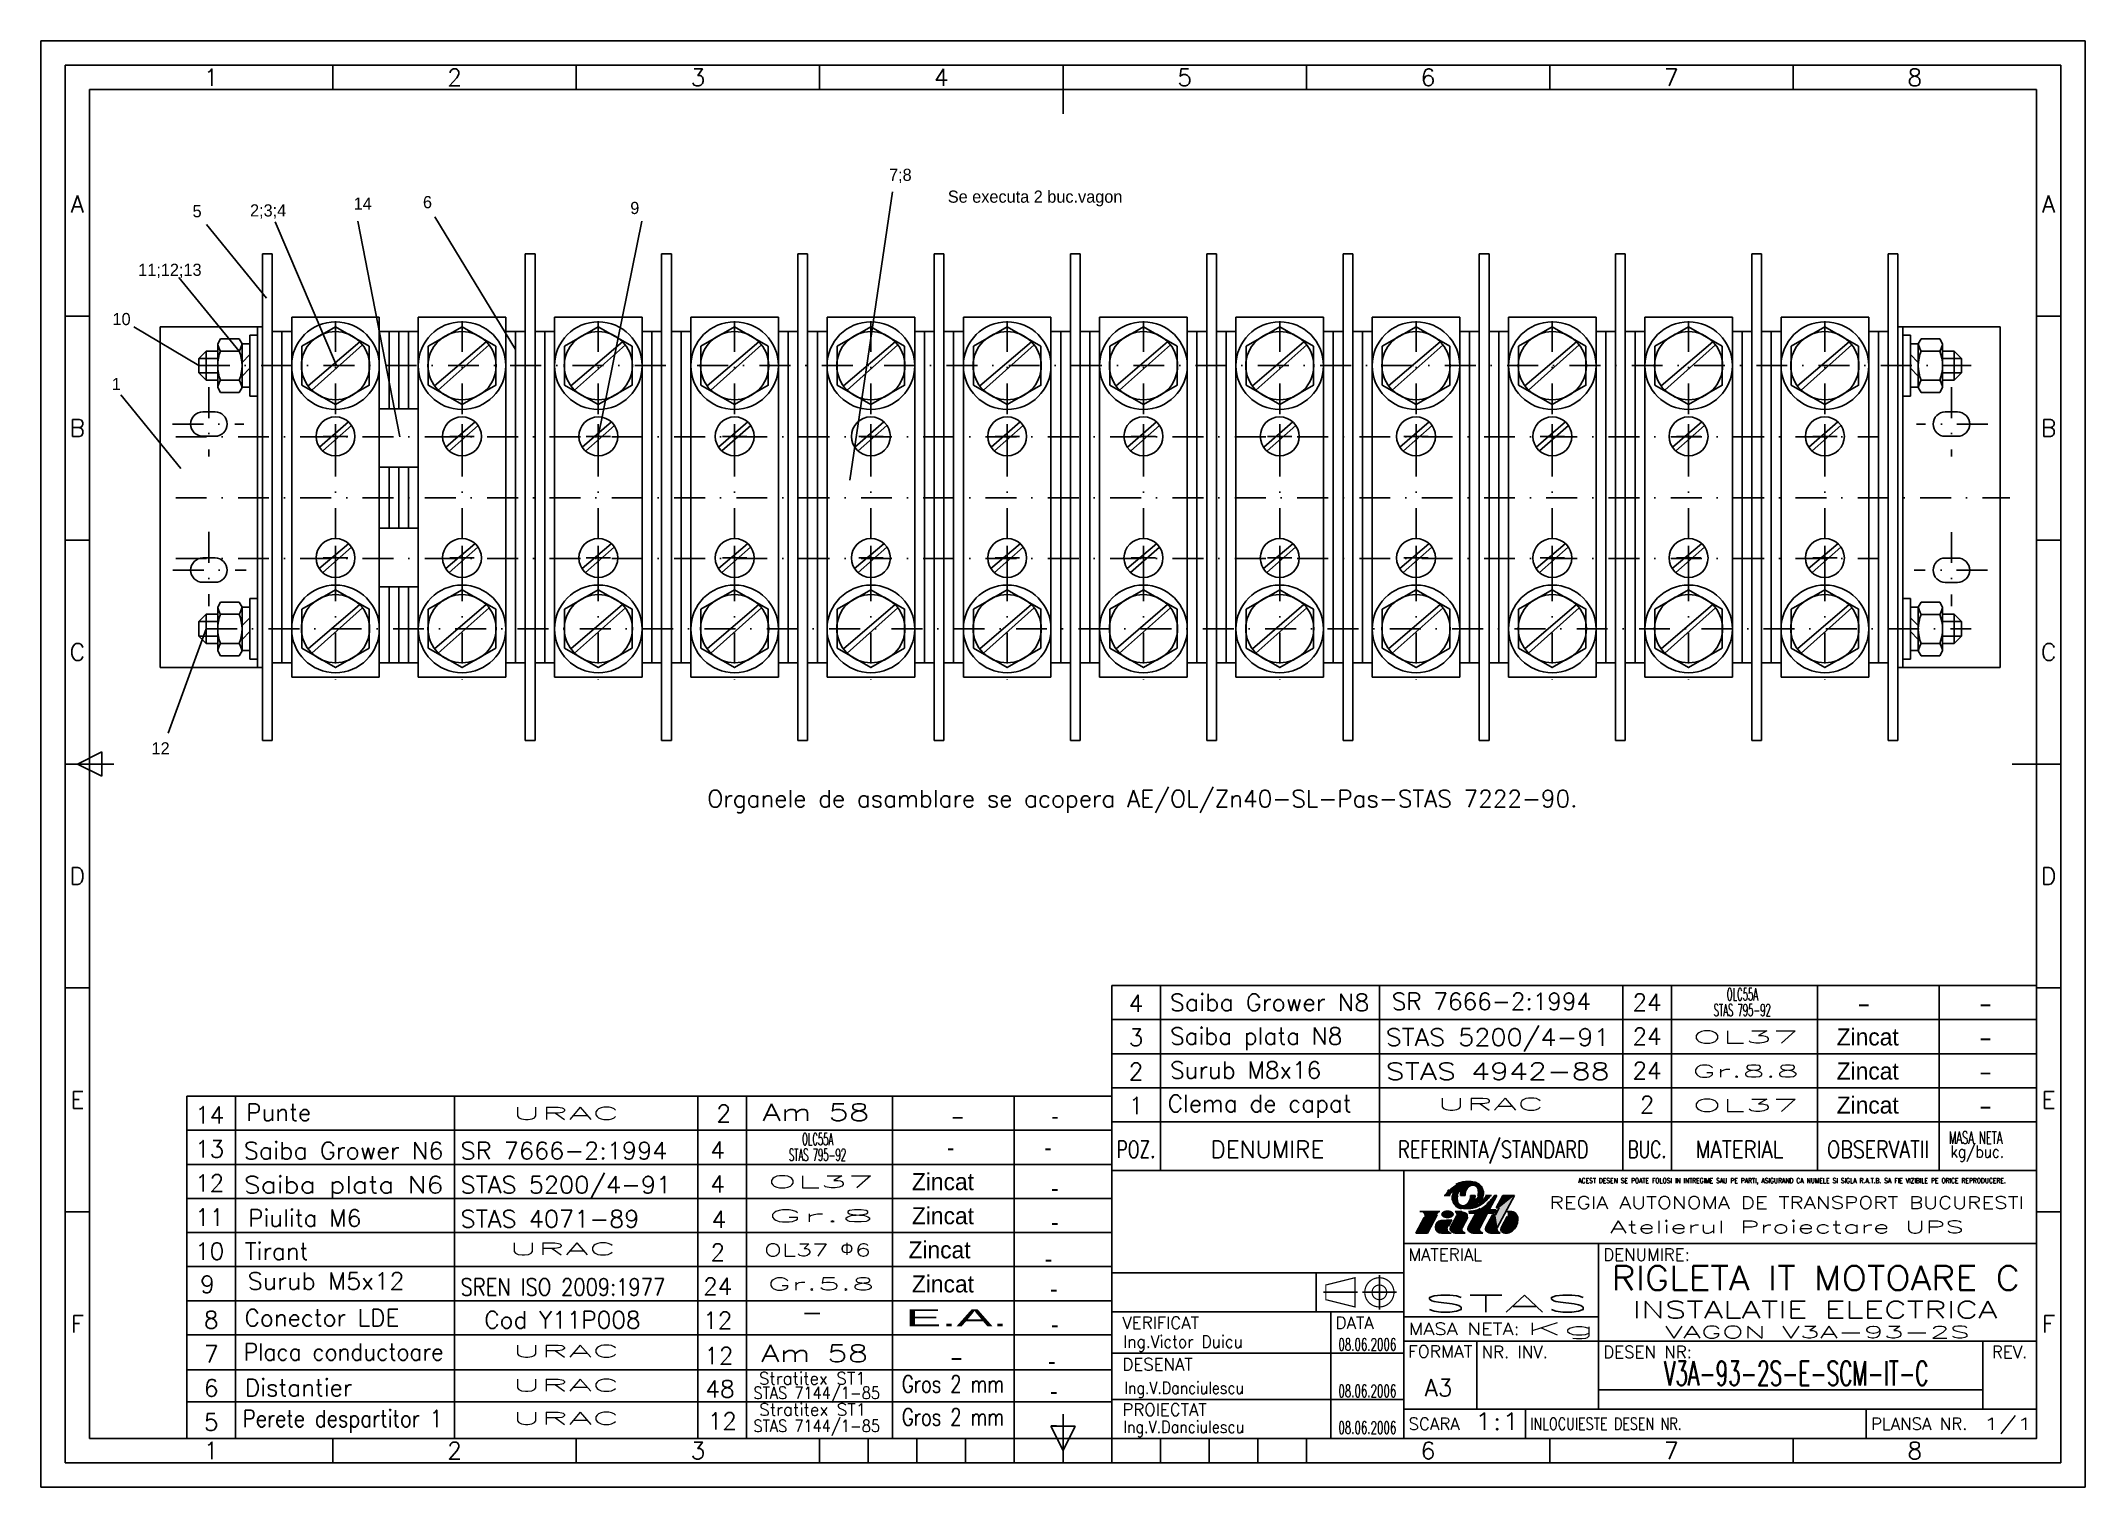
# Model space of a CAD drawing. Header units: millimetres. Extents: x 17 to 437, y 18 to 315.
import ezdxf
from ezdxf.enums import TextEntityAlignment as Align

# ---------------------------------------------------------------- set-up
doc = ezdxf.new("R2010")
doc.units = ezdxf.units.MM
doc.linetypes.add('DASHDOT2', pattern=[12.7, 6.35, -3.175, 0, -3.175])
doc.layers.add('LIN_SUB', color=7, linetype='Continuous')
doc.styles.add('ISO', font='SIMPLEX.SHX')
doc.styles.add('ISOCP', font='SIMPLEX.SHX')
doc.styles.add('ROMANC', font='romanc')

msp = doc.modelspace()

# ---------------------------------------------------------------- texts
at = {"color": 1}
for s, p in [('7;8', (191.06, 286.74)), ('5', (47.96, 279.27)), ('2;3;4', (59.77, 279.43)), ('14', (81.06, 280.82)), ('6', (95.3, 281.13)), ('9', (137.89, 279.93)), ('11;12;13', (36.8, 267.24)), ('10', (31.52, 257.12)), ('1', (31.39, 243.78)), ('12', (39.54, 168.95))]:
    msp.add_text(s, height=2.5, dxfattribs=at).set_placement(p)
at = {"color": 2}
msp.add_text('Se executa 2 buc.vagon', height=2.5, dxfattribs=at).set_placement((203.13, 282.26))
at = {"color": 50}
for s, width, p, p2 in [('    -    ', 0.666667, (380.85, 116.08), (401.85, 116.08)), ('    -    ', 0.666667, (405.85, 116.08), (426.85, 116.08)), ('    -    ', 0.666667, (405.85, 109.08), (426.85, 109.08)), ('    -    ', 0.666667, (405.85, 102.08), (426.85, 102.08)), ('    -    ', 0.666667, (405.85, 95.08), (426.85, 95.08)), ('    -    ', 0.666667, (194.66, 92.98), (215.66, 92.98)), ('E.A.', 2.571429, (194.41, 51.53), (215.41, 51.53)), ('    -    ', 0.666667, (194.41, 43.46), (215.41, 43.46))]:
    msp.add_text(s, height=3.5, dxfattribs=dict(at, width=width)).set_placement(p, p2, align=Align.FIT)
for s, p in [('Zincat', (392.13, 109.19)), ('Zincat', (392.13, 102.19)), ('Zincat', (392.13, 95.19)), ('-', (225.16, 92.98)), ('-', (203.71, 86.48)), ('-', (223.71, 86.48)), ('Zincat', (202.13, 79.47)), ('Zincat', (202.13, 72.47)), ('-', (225.12, 78.16)), ('-', (225.12, 71.16)), ('Zincat', (201.43, 65.47)), ('-', (223.82, 63.63)), ('Zincat', (202.13, 58.47)), ('-', (224.91, 57.46)), ('-', (225.12, 50.16)), ('-', (224.52, 42.63)), ('-', (224.91, 36.46)), ('-', (224.91, 36.46)), ('-', (224.91, 29.67))]:
    msp.add_text(s, height=3.5, dxfattribs=at).set_placement(p, align=Align.CENTER)
at = {"layer": 'LIN_SUB', "color": 2, "style": 'ISOCP'}
msp.add_text('Organele de asamblare se acopera AE/OL/Zn40-SL-Pas-STAS 7222-90.', height=3.5, dxfattribs=at).set_placement((153.7, 158.13))
for s, p in [('4', (241.8, 116.09)), ('3', (241.8, 109.09)), ('2', (241.8, 102.09)), ('14', (51.47, 93.18)), ('1', (241.8, 95.09)), ('13', (51.47, 86.18)), ('12', (51.47, 79.18)), ('11', (51.47, 72.18)), ('10', (51.47, 65.18)), ('9', (51.01, 58.39)), ('8', (51.8, 51.09)), ('7', (51.8, 44.09)), ('6', (51.8, 37.09)), ('5', (51.8, 30.09))]:
    msp.add_text(s, height=3.5, dxfattribs=at).set_placement(p, align=Align.CENTER)
at = {"layer": 'LIN_SUB', "color": 50, "style": 'ISOCP'}
for s, width, p, p2 in [('Saiba Grower N8', 0.928302, (248.74, 116.27), (289.74, 116.27)), ('STAS 5200/4-91', 1.014706, (293.11, 109.14), (339.11, 109.14)), ('STAS 4942-88', 1.154812, (293.11, 102.14), (339.11, 102.14)), ('Am 58', 1.257143, (165.03, 93.72), (187.03, 93.72)), ('Saiba Grower N6', 0.931818, (58.5, 85.84), (99.5, 85.84)), ('POZ.', 0.738462, (237.8, 86.09), (245.8, 86.09)), (' REFERINTA/STANDARD', 0.666667, (293.8, 86.09), (334.8, 86.09)), ('BUC.', 0.727273, (342.8, 86.09), (350.8, 86.09)), ('MATERIAL', 0.739726, (356.8, 86.09), (374.8, 86.09)), ('OBSERVATII', 0.736842, (383.8, 86.09), (404.8, 86.09)), ('Saiba plata N6', 1.037975, (58.5, 78.84), (99.5, 78.84)), ('   -   ', 0.942857, (163.9, 52.66), (185.9, 52.66)), ('Placa conductoare', 0.83959, (58.5, 44.5), (99.5, 44.5)), ('Am 58', 1.257143, (164.78, 44.2), (186.78, 44.2)), ('Gros 2 mm', 0.7, (193.71, 37.92), (214.71, 37.92)), ('Perete despartitor 1', 0.773585, (58.27, 30.82), (99.27, 30.82)), ('Gros 2 mm', 0.7, (193.71, 31.14), (214.71, 31.14))]:
    msp.add_text(s, height=3.5, dxfattribs=dict(at, width=width)).set_placement(p, p2, align=Align.FIT)
for s, p in [('SR 7666-2:1994', (294.35, 116.49)), ('Saiba plata N8', (248.8, 109.37)), ('Surub M8x16', (248.8, 102.37)), ('Punte', (58.97, 93.69)), ('Clema de capat', (248.31, 95.52)), ('Piulita M6', (59.38, 71.99)), ('Tirant', (58.72, 65.17)), ('Conector LDE', (58.65, 51.51)), ('Cod Y11P008', (107.9, 51.09)), ('Distantier', (58.72, 37.17))]:
    msp.add_text(s, height=3.5, dxfattribs=at).set_placement(p)
for s, p in [('24', (346.8, 116.29)), ('24', (346.8, 109.29)), ('24', (346.8, 102.29)), ('2', (157.09, 93.47)), ('2', (346.8, 95.29)), ('4', (155.86, 85.96)), ('DENUMIRE', (268.8, 86.09)), ('4', (155.86, 78.96)), ('4', (156.1, 71.71)), ('2', (155.86, 64.96)), ('24', (155.86, 57.96)), ('12', (155.86, 50.96)), ('12', (156.1, 43.71)), ('48', (156.33, 36.9)), ('12', (156.8, 30.29))]:
    msp.add_text(s, height=3.5, dxfattribs=at).set_placement(p, align=Align.CENTER)
at = {"layer": 'LIN_SUB', "color": 2, "style": 'ISOCP', "width": 0.507692}
for s, p in [('STAS 795-92', (360.48, 115.2)), ('OLC55A', (363.18, 118.43)), ('OLC55A', (173.18, 88.71)), ('STAS 795-92', (170.48, 85.48))]:
    msp.add_text(s, height=2.5, dxfattribs=at).set_placement(p)
at = {"layer": 'LIN_SUB', "color": 2, "style": 'ISOCP'}
for s, width, p, p2 in [('OL37', 2.531507, (356.06, 109.66), (378.06, 109.66)), ('Gr.8.8', 2.1, (356.06, 102.66), (378.06, 102.66)), ('URAC', 2.31, (303.66, 95.89), (325.66, 95.89)), ('OL37', 2.531507, (356.06, 95.66), (378.06, 95.66)), ('URAC', 2.31, (113.68, 94), (135.68, 94)), ('MASA NETA', 0.507692, (408.8, 88.99), (419.8, 88.99)), ('kg/buc.', 0.796552, (409.15, 86.15), (420.15, 86.15)), ('OL37', 2.531507, (166.06, 79.94), (188.06, 79.94)), ('Gr.8', 3.186207, (166.06, 72.94), (188.06, 72.94)), ('URAC', 2.31, (112.97, 66.17), (134.97, 66.17)), ('OL37  6', 1.421538, (165.36, 65.94), (187.36, 65.94)), ('Gr.5.8', 2.1, (166.06, 58.94), (188.06, 58.94)), ('URAC', 2.31, (113.66, 45.17), (135.66, 45.17)), ('Stratitex ST1', 0.928643, (164.3, 39.57), (186.3, 39.57)), ('URAC', 2.31, (113.66, 38.17), (135.66, 38.17)), ('STAS 7144/1-85', 0.8, (163.2, 36.6), (189.2, 36.6)), ('URAC', 2.31, (113.66, 31.38), (135.66, 31.38)), ('Stratitex ST1', 0.928643, (164.38, 33.17), (186.38, 33.17)), ('STAS 7144/1-85', 0.8, (163.2, 29.82), (189.2, 29.82))]:
    msp.add_text(s, height=2.5, dxfattribs=dict(at, width=width)).set_placement(p, p2, align=Align.FIT)
at = {"layer": 'LIN_SUB', "color": 50, "style": 'ISOCP'}
for s, width, p in [('SR 7666-2:1994', 1.037975, (103.02, 85.83)), ('STAS 5200/4-91', 1.037975, (103.02, 78.83)), ('STAS 4071-89', 1.037975, (103.02, 71.83)), ('Surub M5x12', 1.037975, (59.28, 59.06)), ('SREN ISO 2009:1977', 0.83959, (103.02, 57.83))]:
    msp.add_text(s, height=3.5, dxfattribs=dict(at, width=width)).set_placement(p)
at = {"layer": 'LIN_SUB', "color": 2, "insert": (181.08, 68.65), "char_height": 2.5, "width": 19.3666, "attachment_point": 1, "style": 'ISOCP'}
msp.add_mtext('{\\fSymbol|b0|i0|c2|p18;F}', dxfattribs=at)

# ---------------------------------------------------------------- blocks, each defined once
blk = doc.blocks.new('a3')
at = {"color": 70}
for p, q in [((-360, 287), (-360, 292)), ((-310, 287), (-310, 292)), ((-260, 287), (-260, 292)), ((-210, 282), (-210, 292)), ((-160, 287), (-160, 292)), ((-110, 287), (-110, 292)), ((-60, 287), (-60, 292)), ((-410, 240.5), (-415, 240.5)), ((-5, 240.5), (-10, 240.5)), ((-410, 194.5), (-415, 194.5)), ((-5, 194.5), (-10, 194.5)), ((-415, 148.5), (-405, 148.5)), ((-412.5, 148.5), (-407.5, 151)), ((-407.5, 146), (-412.5, 148.5)), ((-407.5, 151), (-407.5, 146)), ((-15, 148.5), (-5, 148.5)), ((-410, 102.5), (-415, 102.5)), ((-5, 102.5), (-10, 102.5)), ((-410, 56.5), (-415, 56.5)), ((-5, 56.5), (-10, 56.5)), ((-210, 10), (-210, 15)), ((-360, 5), (-360, 10)), ((-310, 5), (-310, 10)), ((-260, 5), (-260, 10)), ((-250, 5), (-250, 10)), ((-240, 5), (-240, 10)), ((-230, 5), (-230, 10)), ((-220, 5), (-220, 10)), ((-212.5, 12.5), (-207.5, 12.5)), ((-210, 7.5), (-212.5, 12.5)), ((-207.5, 12.5), (-210, 7.5)), ((-210, 10), (-210, 5)), ((-200, 5), (-200, 10)), ((-190, 5), (-190, 10)), ((-180, 5), (-180, 10)), ((-170, 5), (-170, 10)), ((-160, 5), (-160, 10)), ((-110, 5), (-110, 10)), ((-60, 5), (-60, 10)), ((-260, 5), (-160, 5))]:
    blk.add_line(p, q, dxfattribs=at)
at = {"color": 240}
for points in [[(0, 297), (-420, 297), (-420, 0), (0, 0)], [(-5, 292), (-415, 292), (-415, 5), (-5, 5)]]:
    blk.add_lwpolyline(points, close=True, dxfattribs=at)
at = {"color": 70}
blk.add_lwpolyline([(-10, 287), (-410, 287), (-410, 10), (-10, 10)], close=True, dxfattribs=at)
at = {"color": 50}
for s, style, p in [('1', 'ISOCP', (-385, 289.5)), ('2', 'ISO', (-335, 289.5)), ('3', 'ISO', (-285, 289.5)), ('4', 'ISO', (-235, 289.5)), ('5', 'ISO', (-185, 289.5)), ('6', 'ISO', (-135, 289.5)), ('7', 'ISO', (-85, 289.5)), ('8', 'ISO', (-35, 289.5)), ('A', 'ISO', (-412.5, 263.5)), ('A', 'ISO', (-7.5, 263.5)), ('B', 'ISO', (-412.5, 217.5)), ('B', 'ISO', (-7.5, 217.5)), ('C', 'ISO', (-412.5, 171.5)), ('C', 'ISO', (-7.5, 171.5)), ('D', 'ISO', (-412.5, 125.5)), ('D', 'ISO', (-7.5, 125.5)), ('E', 'ISO', (-412.5, 79.5)), ('E', 'ISO', (-7.5, 79.5)), ('F', 'ISO', (-412.5, 33.5)), ('F', 'ISO', (-7.5, 33.5)), ('1', 'ISOCP', (-385, 7.5)), ('2', 'ISO', (-335, 7.5)), ('3', 'ISO', (-285, 7.5)), ('6', 'ISO', (-135, 7.5)), ('7', 'ISO', (-85, 7.5)), ('8', 'ISO', (-35, 7.5))]:
    blk.add_text(s, height=3.5, dxfattribs=dict(at, style=style)).set_placement(p, align=Align.MIDDLE)
blk = doc.blocks.new('ind3_12')
at = {"color": 70}
for p, q in [((0, 55), (-190, 55)), ((-190, 55), (-190, 0)), ((-130, 55), (-130, 0)), ((-130, 40), (0, 40)), ((-190, 26), (-130, 26))]:
    blk.add_line(p, q, dxfattribs=at)
at = {"color": 40}
for p, q in [((-122.56, 46.63), (-126.68, 46.63)), ((-121.71, 49.9), (-120.46, 49.9)), ((-118.05, 46.63), (-119.46, 46.63)), ((-118.34, 49.9), (-117.36, 49.9)), ((-115.18, 46.28), (-116.74, 43.36)), ((-116.7, 46.63), (-116.29, 46.65)), ((-116.6, 46.28), (-115.18, 46.28)), ((-115.31, 49.9), (-116.29, 49.9)), ((-116.29, 46.65), (-115.69, 46.73)), ((-115.69, 46.73), (-115.27, 46.82)), ((-115.27, 46.82), (-114.78, 46.97)), ((-114.78, 46.97), (-114.27, 47.24)), ((-112.77, 46.28), (-114.38, 43.26)), ((-111.94, 49.9), (-113.19, 49.9)), ((-112.95, 48.16), (-112.68, 48.4)), ((-112.77, 46.28), (-111.36, 46.28)), ((-112.68, 48.4), (-112.61, 48.47)), ((-110.84, 49.9), (-112.41, 46.97)), ((-112.41, 46.97), (-110.99, 46.97)), ((-110.84, 49.9), (-111.36, 49.9)), ((-110.99, 46.97), (-111.36, 46.28)), ((-110.41, 47.32), (-111.15, 45.93)), ((-109.64, 49.9), (-111.01, 47.32)), ((-111.01, 47.32), (-110.41, 47.32)), ((-107.23, 49.9), (-110.77, 43.26)), ((-107.23, 49.9), (-109.64, 49.9)), ((-108.78, 46.63), (-108.09, 46.63)), ((-125.82, 45.38), (-127.54, 42.15)), ((-125.13, 42.15), (-127.54, 42.15)), ((-123.11, 45.94), (-125.13, 42.15)), ((-120.23, 42.15), (-122.21, 42.15)), ((-120.12, 44.91), (-120.81, 43.6)), ((-119.12, 45.67), (-120.36, 43.36)), ((-117.39, 42.15), (-119.15, 42.15)), ((-116.85, 45.42), (-118, 43.26)), ((-117.39, 42.15), (-117.72, 42.33)), ((-113.77, 42.15), (-115.53, 42.15)), ((-113.77, 42.15), (-114.1, 42.33)), ((-111.75, 45.93), (-113.13, 43.36)), ((-110.16, 42.15), (-111.92, 42.15)), ((-111.75, 45.93), (-111.15, 45.93)), ((-110.16, 42.15), (-110.49, 42.33)), ((-108.74, 45.59), (-109.99, 43.26))]:
    blk.add_line(p, q, dxfattribs=at)
at = {"color": 240}
for p, q in [((-90, 40), (-90, 6)), ((-130, 34), (-190, 34)), ((-148, 34), (-148, 26)), ((-146.5, 30), (-139.5, 30)), ((-138.5, 30), (-131.5, 30)), ((-135, 33.5), (-135, 26.5)), ((-145, 26), (-145, 0)), ((-130, 25), (-90, 25)), ((-190, 17.5), (-130, 17.5)), ((-130, 20), (0, 20)), ((-115, 20), (-115, 6)), ((-11, 20), (-11, 6)), ((-90, 10), (-11, 10)), ((-190, 8), (-130, 8)), ((-130, 6), (0, 6)), ((-105, 6), (-105, 0)), ((-35, 6), (-35, 0))]:
    blk.add_line(p, q, dxfattribs=at)
at = {"color": 40}
for points in [[(-114.74, 49.9, 0.04888), (-114.64, 50.37, 0.067418), (-114.64, 50.71, 0.012512), (-114.71, 51.12, 0.046313), (-114.74, 51.23, 0.02866), (-114.83, 51.43, 0.04799), (-114.9, 51.53, 0.027533), (-115.01, 51.65, 0.02878), (-115.12, 51.74, 0.020408), (-115.27, 51.85, 0.028785), (-115.38, 51.91, 0.02307), (-115.48, 51.96, 0.025276), (-115.58, 51.99, 0.029587), (-115.69, 52.01, 0.0261), (-115.8, 52.02, 0.034106), (-115.93, 52.02, 0.03305), (-116.05, 52, 0.031407), (-116.17, 51.97, 0.027201), (-116.3, 51.91, 0.027571), (-116.45, 51.82, 0.032433), (-116.58, 51.73, 0.017982), (-116.7, 51.62, 0.025528), (-116.79, 51.53, 0.009898), (-116.89, 51.41, 0.014131), (-116.96, 51.31, 0.005952), (-117.02, 51.22, 0.007874), (-117.06, 51.15, 0.013516), (-117.13, 51.03, 0.012262), (-117.2, 50.9, 0.010996), (-117.25, 50.78, 0.020912), (-117.28, 50.71, 0.006638), (-117.28, 50.69, 0.003922), (-117.3, 50.64, 0.014081), (-117.33, 50.52, 0.011261), (-117.36, 50.37, 0.018498), (-117.36, 50.34, 0.00311), (-117.38, 50.18, 0.039527), (-117.38, 50.07, 0.0256), (-117.36, 49.9)], [(-113.68, 49.9, 0.047001), (-113.61, 50.39, 0.072657), (-113.64, 50.71, 0.024176), (-113.81, 51.3, 0.05712), (-113.92, 51.53, 0.02409), (-114.05, 51.71, 0.014395), (-114.28, 51.99, 0.046768), (-114.45, 52.15, 0.031027), (-114.74, 52.35)], [(-119.97, 49.9, 0.047001), (-120.05, 49.4, 0.072657), (-120.01, 49.08, 0.024176), (-119.84, 48.49, 0.05712), (-119.73, 48.26, 0.02409), (-119.6, 48.09, 0.014395), (-119.38, 47.81, 0.046768), (-119.2, 47.65, 0.031027), (-118.91, 47.44)], [(-118.91, 49.9, 0.04888), (-119.02, 49.43, 0.067418), (-119.01, 49.08, 0.012512), (-118.94, 48.67, 0.046313), (-118.91, 48.56, 0.02866), (-118.82, 48.37, 0.04799), (-118.75, 48.26, 0.027533), (-118.64, 48.15, 0.02878), (-118.53, 48.05, 0.020408), (-118.39, 47.95, 0.028785), (-118.28, 47.88, 0.02307), (-118.17, 47.84, 0.025276), (-118.07, 47.8, 0.029587), (-117.97, 47.78, 0.0261), (-117.85, 47.77, 0.034106), (-117.73, 47.77, 0.03305), (-117.6, 47.79, 0.031407), (-117.48, 47.83, 0.027201), (-117.36, 47.88, 0.027571), (-117.2, 47.97, 0.032433), (-117.07, 48.06, 0.017982), (-116.95, 48.18, 0.025528), (-116.87, 48.26, 0.009898), (-116.76, 48.39, 0.014131), (-116.7, 48.48, 0.005952), (-116.63, 48.57, 0.007874), (-116.59, 48.64, 0.013516), (-116.52, 48.76, 0.012262), (-116.45, 48.9, 0.010996), (-116.4, 49.02, 0.020912), (-116.38, 49.08, 0.006638), (-116.37, 49.11, 0.003922), (-116.35, 49.16, 0.014081), (-116.32, 49.28, 0.011261), (-116.29, 49.42, 0.018498), (-116.29, 49.45, 0.00311), (-116.27, 49.61, 0.039527), (-116.27, 49.73, 0.0256), (-116.29, 49.9)]]:
    blk.add_lwpolyline(points, format="xyb", dxfattribs=at)
at = {"color": 40, "flags": 128}
blk.add_lwpolyline([(-108.71, 42.18, 0.07519), (-108.1, 42.37, 0.103495), (-107.27, 43.01, 0.091904), (-106.74, 43.94, 0.085107), (-106.54, 45.08, 0.085107)], format="xyb", dxfattribs=at)
at = {"color": 240, "const_width": 0.25}
blk.add_lwpolyline([(-146, 31.5), (-140, 33), (-140, 27), (-146, 28.5)], close=True, dxfattribs=at)
blk.add_lwpolyline([(-135, 33, 1), (-135, 27, 1), (-135, 33, 1)], format="xyb", dxfattribs=at)
blk.add_lwpolyline([(-135, 31.5, 1), (-135, 28.5, 1)], format="xyb", close=True, dxfattribs=at)
at = {"color": 40}
for centre, radius, start, end in [((-96.55, 26.7), 34.29, 134.6817, 135.4865), ((-117.71, 49.53), 2.3, 144.0002, 170.76), ((-117.8, 49.83), 2.74, 113.911, 122.24), ((-115.81, 45.34), 7.65, 108.9325, 113.911), ((-115.07, 49.86), 3.27, 161.7905, 179.2848), ((-117.59, 50.52), 2.17, 96.8211, 108.9325), ((-116.41, 40.67), 12.1, 91.6964, 96.8211), ((-116.61, 47.25), 5.51, 78.6042, 91.6964), ((-116, 50.28), 2.42, 58.8019, 78.6042), ((-119.73, 46), 0.689, 331.9275, 66.4849), ((-117.66, 49.52), 2.42, 238.8019, 258.6042), ((-118.58, 49.94), 3.27, 341.7905, 359.2848), ((-115.94, 50.27), 2.3, 324.0002, 350.76), ((-145.94, 81.79), 47.13, 315, 315.973), ((-113.12, 49.86), 0.893, 316.8981, 318.6566), ((-115.09, 51.98), 4.23, 315.973, 321.3402), ((-122.28, 57.73), 13.43, 321.3402, 324.353), ((-108.09, 45.08), 1.55, 0, 90), ((-122.21, 43.44), 1.29, 94.5979, 270), ((-177.94, 750.15), 707.62, 274.50891, 274.68697), ((-120.23, 42.84), 0.689, 201.8729, 270), ((-119.75, 43.03), 0.689, 151.9275, 234.4615), ((-119.15, 43.87), 1.72, 234.4615, 270), ((-117.39, 42.94), 0.689, 151.9275, 241.9275), ((-116.14, 43.03), 0.689, 151.9275, 234.4615), ((-115.53, 43.87), 1.72, 234.4615, 270), ((-113.78, 42.94), 0.689, 151.9275, 241.9275), ((-112.52, 43.03), 0.689, 151.9275, 234.4615), ((-111.92, 43.87), 1.72, 234.4615, 270), ((-110.16, 42.94), 0.689, 151.9275, 241.9275), ((-109.38, 42.94), 0.689, 151.9275, 242.7821), ((-108.99, 43.7), 1.55, 242.7821, 280.2311)]:
    blk.add_arc(centre, radius, start, end, dxfattribs=at)
blk.add_point((0, 0))
for points in [[(-121.71, 49.9), (-120.46, 49.9), (-121.21, 50.52), (-120.18, 50.33)], [(-121.21, 50.52), (-120.18, 50.33), (-120.72, 51.03), (-119.93, 50.59)], [(-120.72, 51.03), (-119.93, 50.59), (-120.22, 51.49), (-119.57, 50.88)], [(-120.22, 51.49), (-119.57, 50.88), (-119.6, 51.93), (-118.18, 50.88)], [(-119.84, 50.38), (-118.6, 50.45), (-119.97, 49.9), (-118.91, 49.9)], [(-119.57, 50.88), (-118.18, 50.88), (-119.84, 50.38), (-118.6, 50.45)], [(-119.6, 51.93), (-118.18, 50.88), (-118.87, 52.35), (-118.18, 50.88)], [(-118.87, 52.35), (-118.18, 50.88), (-118.21, 52.6), (-118.18, 50.88)], [(-117.31, 50.61), (-118.27, 50.54), (-117.37, 50.27), (-118.32, 50.22)], [(-117.09, 51.1), (-118.18, 50.88), (-117.31, 50.61), (-118.27, 50.54)], [(-118.21, 52.6), (-118.18, 50.88), (-117.81, 52.68), (-118.18, 50.88)], [(-116.87, 52.76), (-118.18, 50.88), (-116.31, 52.75), (-118.18, 50.88)], [(-117.81, 52.68), (-118.18, 50.88), (-116.87, 52.76), (-118.18, 50.88)], [(-116.08, 51.99), (-116.31, 52.75), (-116.62, 51.7), (-118.18, 50.88)], [(-116.62, 51.7), (-118.18, 50.88), (-117.09, 51.1), (-118.18, 50.88)], [(-115.84, 51.99), (-116.08, 51.99), (-116.32, 51.86)], [(-116.31, 52.75), (-115.41, 52.63), (-115.84, 52.71)], [(-115.54, 51.98), (-115.41, 52.63), (-116.08, 51.99), (-116.31, 52.75)], [(-115.84, 51.99), (-115.54, 51.98), (-115.91, 51.97), (-115.51, 51.96)], [(-115.73, 51.96), (-115.33, 51.85), (-115.51, 51.96)], [(-115.09, 51.72), (-114.87, 52.42), (-115.54, 51.98), (-115.41, 52.63)], [(-115.41, 52.63), (-114.87, 52.42), (-115.11, 52.53)], [(-114.87, 51.48), (-114.18, 51.87), (-115.09, 51.72), (-114.87, 52.42)], [(-114.87, 52.42), (-114.18, 51.87), (-114.48, 52.17)], [(-114.68, 50.99), (-113.86, 51.41), (-114.87, 51.48), (-114.18, 51.87)], [(-114.63, 50.55), (-113.67, 50.85), (-114.68, 50.99), (-113.86, 51.41)], [(-114.65, 50.25), (-113.62, 50.26), (-114.63, 50.55), (-113.67, 50.85)], [(-113.67, 50.85), (-113.62, 50.26), (-113.61, 50.56)], [(-126.68, 46.63), (-122.56, 46.63), (-126.26, 46.53), (-122.84, 46.34)], [(-126.26, 46.53), (-122.84, 46.34), (-125.96, 46.29), (-123.05, 46.05)], [(-123.05, 46.05), (-125.96, 46.29), (-123.11, 45.94), (-125.77, 45.87)], [(-122.2, 46.34), (-122.22, 45.73), (-122.28, 46.18), (-122.28, 45.84)], [(-122.07, 46.5), (-122.04, 45.53), (-122.2, 46.34), (-122.22, 45.73)], [(-121.94, 46.59), (-121.9, 45.43), (-122.07, 46.5), (-122.04, 45.53)], [(-121.78, 46.68), (-121.71, 45.34), (-121.94, 46.59), (-121.9, 45.43)], [(-121.62, 46.75), (-121.56, 45.28), (-121.78, 46.68), (-121.71, 45.34)], [(-121.46, 46.79), (-121.43, 45.25), (-121.62, 46.75), (-121.56, 45.28)], [(-121.33, 46.82), (-121.31, 45.23), (-121.46, 46.79), (-121.43, 45.25)], [(-121.21, 46.83), (-121.2, 45.22), (-121.33, 46.82), (-121.31, 45.23)], [(-121.21, 46.83), (-121.1, 46.84), (-121.09, 45.21)], [(-121.09, 45.21), (-120.9, 45.21), (-121.21, 46.83), (-121.2, 45.22)], [(-121.1, 46.84), (-120.91, 46.84), (-121.09, 45.21), (-120.9, 45.21)], [(-120.9, 45.21), (-120.91, 46.84), (-120.81, 45.22), (-120.81, 46.83)], [(-120.81, 45.22), (-120.81, 46.83), (-120.68, 45.23), (-120.69, 46.82)], [(-120.68, 45.23), (-120.69, 46.82), (-120.56, 45.25), (-120.55, 46.79)], [(-120.56, 45.25), (-120.55, 46.79), (-120.42, 45.29), (-120.43, 46.76)], [(-120.42, 45.29), (-120.43, 46.76), (-120.27, 45.34), (-120.27, 46.7)], [(-120.27, 45.34), (-120.27, 46.7), (-120.14, 45.41), (-120.13, 46.63)], [(-120.14, 45.41), (-120.13, 46.63), (-119.97, 45.52), (-119.99, 46.54)], [(-119.97, 49.9), (-118.91, 49.9), (-120.05, 49.4), (-119, 49.53)], [(-120.05, 49.4), (-119, 49.53), (-119.94, 48.79), (-119, 49.02)], [(-120.05, 49.4), (-119.94, 48.79), (-120.04, 49.24)], [(-120.04, 49.24), (-119.94, 48.79), (-120.03, 49.13)], [(-119.97, 45.52), (-119.99, 46.54), (-119.84, 45.65), (-119.88, 46.44)], [(-119.94, 48.79), (-119, 49.02), (-119.72, 48.25), (-118.92, 48.6)], [(-119.84, 45.65), (-119.88, 46.44), (-119.74, 45.8), (-119.77, 46.3)], [(-119.74, 45.8), (-119.77, 46.3), (-119.71, 45.9), (-119.72, 46.2)], [(-119.72, 48.25), (-118.92, 48.6), (-119.33, 47.76), (-118.75, 48.27)], [(-119.72, 46.2), (-119.71, 45.9), (-119.7, 46.13), (-119.69, 46.02)], [(-119.46, 46.63), (-118.05, 46.63), (-119.08, 46.21), (-117.05, 46.31)], [(-119.33, 47.76), (-118.75, 48.27), (-118.77, 47.37), (-118.43, 47.98)], [(-119.25, 46.4), (-119.09, 46.04), (-119.08, 46.21)], [(-119.08, 46.21), (-117.05, 46.31), (-119.12, 45.67), (-116.78, 45.9)], [(-118.77, 47.37), (-118.43, 47.98), (-118.32, 47.19), (-118.12, 47.82)], [(-117.37, 50.27), (-118.32, 50.22), (-117.36, 49.9), (-118.34, 49.9)], [(-118.32, 47.19), (-118.12, 47.82), (-117.71, 47.07), (-117.72, 47.77)], [(-118.05, 46.63), (-117.05, 46.31), (-117.7, 46.59), (-117.41, 46.5)], [(-117.71, 47.07), (-117.72, 47.77), (-117.14, 47.03), (-117.33, 47.9)], [(-117.14, 47.03), (-117.33, 47.9), (-116.45, 47.06), (-117.04, 48.09)], [(-117.05, 46.31), (-116.78, 45.9), (-116.88, 46.12)], [(-116.45, 47.06), (-117.04, 48.09), (-115.94, 47.1), (-116.74, 48.42)], [(-116.7, 48.48), (-115.12, 47.31), (-116.74, 48.42)], [(-116.7, 48.48), (-116.7, 48.48), (-116.74, 48.42)], [(-115.94, 47.1), (-116.74, 48.42), (-115.12, 47.31), (-116.74, 48.42)], [(-115.18, 46.28), (-112.77, 46.28), (-116.74, 43.36), (-114.38, 43.26)], [(-116.45, 48.9), (-115.12, 47.31), (-116.7, 48.48)], [(-116.22, 46.66), (-116.7, 46.63), (-116.6, 46.28)], [(-116.6, 46.28), (-111.36, 46.28), (-116.22, 46.66), (-112.41, 46.97)], [(-116.4, 49.03), (-115.48, 48.92), (-116.45, 48.9), (-115.12, 47.31)], [(-116.29, 49.44), (-115.35, 49.44), (-116.4, 49.03), (-115.48, 48.92)], [(-116.29, 49.9), (-115.31, 49.9), (-116.29, 49.44), (-115.35, 49.44)], [(-116.22, 46.66), (-115.25, 46.82), (-115, 46.76)], [(-115.48, 48.92), (-114.09, 48.92), (-115.01, 49.4), (-113.85, 49.33)], [(-115.48, 48.92), (-114.59, 48.13), (-115.12, 47.31)], [(-115.48, 48.92), (-114.09, 48.92), (-114.18, 47.78), (-115.12, 47.31)], [(-115.25, 46.82), (-114.79, 46.97), (-115, 46.76)], [(-115.01, 49.4), (-113.85, 49.33), (-114.75, 49.87), (-113.72, 49.72)], [(-115, 46.76), (-115, 46.76), (-114.79, 46.97), (-114.45, 46.8)], [(-114.35, 47.19), (-112.41, 46.97), (-114.79, 46.97), (-114.45, 46.8)], [(-114.75, 49.87), (-113.72, 49.72), (-114.65, 50.25), (-113.62, 50.26)], [(-114.09, 48.92), (-114.18, 47.78), (-114.59, 48.13)], [(-113.9, 47.46), (-112.41, 46.97), (-114.35, 47.19), (-112.41, 46.97)], [(-114.09, 48.92), (-113.61, 48.17), (-114.18, 47.78)], [(-113.69, 49.23), (-112.95, 48.75), (-114.09, 48.92), (-113.61, 48.17)], [(-113.49, 47.75), (-113.9, 47.46), (-112.41, 46.97)], [(-113.4, 49.55), (-112.44, 49.28), (-113.69, 49.23), (-112.95, 48.75)], [(-113.03, 48.1), (-112.41, 46.97), (-113.49, 47.75), (-112.41, 46.97)], [(-113.19, 49.9), (-111.94, 49.9), (-113.4, 49.55), (-112.44, 49.28)], [(-112.65, 48.42), (-112.41, 46.97), (-113.03, 48.1), (-112.41, 46.97)], [(-112.22, 48.86), (-112.41, 46.97), (-112.65, 48.42), (-112.41, 46.97)], [(-111.36, 49.9), (-110.84, 49.9), (-111.76, 49.37), (-112.41, 46.97)], [(-111.76, 49.37), (-112.41, 46.97), (-112.22, 48.86), (-112.41, 46.97)], [(-112.41, 46.97), (-110.99, 46.97), (-111.36, 46.28)], [(-110.41, 47.32), (-107.23, 49.9), (-111.15, 45.93), (-110.73, 43.34)], [(-109.64, 49.9), (-107.23, 49.9), (-111.01, 47.32), (-110.41, 47.32)], [(-108.78, 46.63), (-108.43, 46.63), (-108.69, 46.43), (-108.49, 46.44)], [(-108.74, 45.59), (-108.09, 46.63), (-108.66, 45.8)], [(-108.74, 45.59), (-106.98, 46.16), (-108.09, 46.63)], [(-108.69, 46.43), (-108.49, 46.44), (-108.64, 46.23), (-108.56, 46.21)], [(-108.43, 46.63), (-108.63, 46.02), (-108.09, 46.63), (-108.66, 45.8)], [(-108.66, 45.8), (-108.66, 45.8), (-108.43, 46.63), (-108.63, 46.02)], [(-108.64, 46.23), (-108.56, 46.21), (-108.63, 46.02)], [(-108.09, 46.63), (-106.98, 46.16), (-107.61, 46.55), (-107.23, 46.37)], [(-125.82, 45.38), (-123.11, 45.94), (-127.54, 42.15), (-125.13, 42.15)], [(-125.76, 45.63), (-123.11, 45.94), (-125.82, 45.38)], [(-125.77, 45.87), (-123.11, 45.94), (-125.76, 45.63), (-123.11, 45.94)], [(-123.17, 44.3), (-120.81, 43.6), (-123.49, 43.38), (-120.95, 43.16)], [(-123.17, 44.3), (-123.49, 43.38), (-123.29, 44.14), (-123.45, 43.79)], [(-123.49, 43.38), (-120.95, 43.16), (-123.49, 43.38), (-120.87, 42.58)], [(-123.49, 43.38), (-123.1, 42.51), (-123.42, 43), (-123.25, 42.69)], [(-123.49, 43.38), (-120.87, 42.58), (-123.1, 42.51), (-120.62, 42.27)], [(-122.31, 44.73), (-120.12, 44.91), (-123.17, 44.3), (-120.81, 43.6)], [(-122.31, 44.73), (-123.17, 44.3), (-122.7, 44.64), (-123.04, 44.43)], [(-123.1, 42.51), (-122.21, 42.15), (-122.93, 42.37), (-122.61, 42.22)], [(-123.1, 42.51), (-120.62, 42.27), (-122.21, 42.15), (-120.23, 42.15)], [(-122.28, 46.18), (-122.28, 45.84), (-122.31, 46.03)], [(-120.42, 42.88), (-120.36, 43.36), (-120.43, 43.1)], [(-120.36, 43.36), (-116.85, 45.42), (-120.42, 42.88), (-118, 43.26)], [(-120.42, 42.88), (-118, 43.26), (-120.15, 42.47), (-118.06, 42.75)], [(-120.15, 42.47), (-120.42, 42.88), (-120.32, 42.64)], [(-119.12, 45.67), (-116.78, 45.9), (-120.36, 43.36), (-116.85, 45.42)], [(-120.15, 42.47), (-118.06, 42.75), (-119.15, 42.15), (-117.72, 42.33)], [(-119.15, 42.15), (-120.15, 42.47), (-119.72, 42.25)], [(-119.15, 42.15), (-117.72, 42.33), (-117.39, 42.15)], [(-118.02, 43.03), (-117.9, 42.55), (-118.06, 42.75)], [(-116.78, 45.9), (-116.85, 45.42), (-116.77, 45.67)], [(-116.74, 43.36), (-116.81, 42.88), (-116.82, 43.14)], [(-116.74, 43.36), (-114.38, 43.26), (-116.81, 42.88), (-114.44, 42.75)], [(-116.52, 42.46), (-116.81, 42.88), (-116.71, 42.66)], [(-116.81, 42.88), (-114.44, 42.75), (-116.52, 42.46), (-114.12, 42.34)], [(-115.53, 42.15), (-116.54, 42.47), (-116.1, 42.25)], [(-116.52, 42.46), (-114.12, 42.34), (-115.53, 42.15), (-113.77, 42.15)], [(-114.42, 42.94), (-114.29, 42.55), (-114.44, 42.75)], [(-114.36, 43.31), (-114.4, 43.15), (-114.38, 43.26)], [(-113.13, 43.36), (-113.19, 42.89), (-113.2, 43.13)], [(-113.13, 43.36), (-110.77, 43.26), (-113.19, 42.89)], [(-113.19, 42.89), (-110.77, 43.26), (-110.82, 42.72)], [(-112.92, 42.47), (-113.19, 42.89), (-113.1, 42.66)], [(-113.19, 42.89), (-110.82, 42.72), (-112.92, 42.47)], [(-111.75, 45.93), (-111.15, 45.93), (-113.13, 43.36), (-110.77, 43.26)], [(-112.92, 42.47), (-110.82, 42.72), (-111.92, 42.15)], [(-111.92, 42.15), (-112.92, 42.47), (-112.49, 42.25)], [(-110.82, 42.72), (-111.92, 42.15), (-110.49, 42.33)], [(-110.49, 42.33), (-110.16, 42.15), (-111.92, 42.15)], [(-111.15, 45.93), (-110.77, 43.26), (-110.73, 43.34)], [(-110.8, 42.98), (-110.66, 42.53), (-110.82, 42.72)], [(-110.73, 43.34), (-110.78, 43.14), (-110.77, 43.26)], [(-109.99, 43.26), (-110.04, 42.73), (-110.07, 42.99)], [(-110.04, 42.73), (-109.99, 43.26), (-109.7, 42.32)], [(-109.7, 42.32), (-110.04, 42.73), (-109.91, 42.5)], [(-109.99, 43.26), (-108.74, 45.59), (-106.74, 43.94)], [(-109.99, 43.26), (-107.27, 43.01), (-106.74, 43.94)], [(-109.99, 43.26), (-108.1, 42.37), (-107.27, 43.01)], [(-109.99, 43.26), (-108.71, 42.18), (-108.1, 42.37)], [(-109.99, 43.26), (-109.7, 42.32), (-108.71, 42.18)], [(-108.71, 42.18), (-109.7, 42.32), (-109.23, 42.17)], [(-109.7, 42.32), (-109.7, 42.32), (-108.71, 42.18)], [(-108.74, 45.59), (-106.54, 45.08), (-106.98, 46.16)], [(-108.74, 45.59), (-106.74, 43.94), (-106.54, 45.08)], [(-107.27, 43.01), (-108.1, 42.37), (-107.66, 42.64)], [(-106.74, 43.94), (-107.27, 43.01), (-106.96, 43.45)], [(-106.98, 46.16), (-106.54, 45.08), (-106.83, 45.98), (-106.62, 45.57)], [(-106.54, 45.08), (-106.74, 43.94), (-106.59, 44.51)]]:
    blk.add_solid(points, dxfattribs=at)
at = {"color": 40, "style": 'ISO', "width": 0.77078}
blk.add_text('ACEST DESEN SE POATE FOLOSI IN INTREGIME SAU PE PARTI, ASIGURAND CA NUMELE SI SIGLA R.A.T.B. SA FIE VIZIBILE PE ORICE REPRODUCERE.', height=1, dxfattribs=at).set_placement((-94.13, 52.45), (-6.3, 52.45), align=Align.FIT)
at = {"color": 240}
for s, style, width, p, p2 in [('REGIA AUTONOMA DE TRANSPORT BUCURESTI', 'ROMANC', 1.063101, (-100.04, 47.17), (-2.58, 47.17)), ('Atelierul Proiectare UPS', 'ROMANC', 1.425107, (-87.65, 42.18), (-14.86, 42.18)), ('MASA NETA:', 'ISO', 1.009422, (-129, 21.25), (-106.17, 21.25)), ('FORMAT', 'ISO', 0.917397, (-129.11, 16.61), (-115.89, 16.61)), ('INLOCUIESTE DESEN NR.', 'ISO', 0.687691, (-104, 1.75), (-72.89, 1.75))]:
    blk.add_text(s, height=2.5, dxfattribs=dict(at, style=style, width=width)).set_placement(p, p2, align=Align.FIT)
at = {"color": 240, "style": 'ISO'}
for s, p in [('MATERIAL', (-129, 36.5)), ('DENUMIRE:', (-89, 36.5)), ('VERIFICAT', (-187.81, 22.5)), ('DATA', (-144, 22.5)), ('NR. INV.', (-114, 16.5)), ('DESEN NR:', (-89, 16.5)), ('DESENAT', (-187.81, 13.97)), ('PROIECTAT', (-187.81, 4.66)), ('SCARA', (-129, 1.75)), ('PLANSA NR.', (-34, 1.75))]:
    blk.add_text(s, height=2.5, dxfattribs=at).set_placement(p)
blk.add_text('REV.', height=2.5, dxfattribs=at).set_placement((-5.5, 17.75), align=Align.MIDDLE)
at = {"color": 50, "style": 'ISO'}
for tag, height, width, p, p2 in [('MATERIAL', 3.5, 1.837708, (-127.1, 31.84), (-91.87, 31.84)), ('STAS_MATERIAL', 3.5, 2.784754, (-126.09, 25.95), (-91.75, 25.95)), ('ANSAMBLU', 3.5, 2.48631, (-83.01, 24.67), (-8.01, 24.67)), ('VERIFICAT', 2.5, 0.86708, (-187.61, 18.63), (-163.04, 18.63)), ('DESENAT', 2.5, 1.026691, (-187.39, 9.14), (-162.83, 9.14)), ('SCARA', 3.5, 1.565143, (-115.5, 1.75), (-106.11, 1.75)), ('PROIECTAT', 2.5, 1.037581, (-187.61, 1.12), (-162.78, 1.12))]:
    blk.add_attdef(tag, text='', height=height, dxfattribs=dict(at, width=width)).set_placement(p, p2, align=Align.FIT)
at = {"color": 70, "style": 'ISO'}
for tag, width, p, p2 in [('DENUMIRE_DESEN', 1.844561, (-87.29, 30.44), (-3.41, 30.44)), ('NUMAR_DESEN', 1.112195, (-76.49, 10.87), (-22.2, 10.87))]:
    blk.add_attdef(tag, text='', height=5, dxfattribs=dict(at, width=width)).set_placement(p, p2, align=Align.FIT)
at = {"color": 240, "style": 'ISO'}
for tag, width, p, p2 in [('MASA', 3.701178, (-105.03, 21.25), (-90.49, 21.25)), ('SUBANSAMBLU', 3.628523, (-76.35, 20.58), (-13.71, 20.58)), ('DATA', 0.588678, (-143.42, 18.04), (-131.51, 18.04)), ('DATA', 0.588678, (-143.42, 8.49), (-131.51, 8.49)), ('PLANSA', 1.983142, (-10.91, 1.75), (-0.76, 1.75)), ('DATA', 0.588678, (-143.42, 0.97), (-131.51, 0.97))]:
    blk.add_attdef(tag, text='', height=2.5, dxfattribs=dict(at, width=width)).set_placement(p, p2, align=Align.FIT)
at = {"color": 50, "style": 'ISO'}
blk.add_attdef('FORMAT', text='', height=3.5, dxfattribs=at).set_placement((-122.83, 8.67), align=Align.CENTER)
at = {"color": 240, "style": 'ISO'}
blk.add_attdef('NUME_DWG', (-87.2, 6.95), '', height=2.5, dxfattribs=at)

# ---------------------------------------------------------------- linework, layer by layer
at = {"color": 1}
for p, q in [((191.75, 284.5), (183.03, 225.26)), ((50.81, 277.76), (63.18, 262.63)), ((77.51, 248.8), (64.95, 278.31)), ((90.55, 234.18), (81.89, 278.45)), ((97.74, 279.34), (114.33, 252.12)), ((131.33, 234.28), (140.28, 278.45)), ((45.16, 266.93), (57.53, 251.8)), ((49.25, 248.8), (35.87, 256.78)), ((33.21, 242.82), (45.58, 227.69)), ((50.75, 194.73), (42.93, 173.3))]:
    msp.add_line(p, q, dxfattribs=at)
at = {"color": 2}
for p, q in [((62.33, 271.79), (62.33, 171.79)), ((62.33, 271.79), (64.33, 271.79)), ((64.33, 271.79), (64.33, 171.79)), ((116.33, 271.79), (116.33, 238.79)), ((116.33, 271.79), (118.33, 271.79)), ((118.33, 258.79), (118.33, 271.79)), ((144.33, 271.79), (144.33, 238.79)), ((144.33, 271.79), (146.33, 271.79)), ((146.33, 258.79), (146.33, 271.79)), ((172.33, 271.79), (172.33, 238.79)), ((172.33, 271.79), (174.33, 271.79)), ((174.33, 258.79), (174.33, 271.79)), ((200.33, 271.79), (200.33, 238.79)), ((200.33, 271.79), (202.33, 271.79)), ((202.33, 258.79), (202.33, 271.79)), ((228.33, 271.79), (228.33, 238.79)), ((228.33, 271.79), (230.33, 271.79)), ((230.33, 258.79), (230.33, 271.79)), ((256.33, 271.79), (256.33, 238.79)), ((256.33, 271.79), (258.33, 271.79)), ((258.33, 258.79), (258.33, 271.79)), ((284.33, 271.79), (284.33, 238.79)), ((284.33, 271.79), (286.33, 271.79)), ((286.33, 258.79), (286.33, 271.79)), ((312.33, 271.79), (312.33, 238.79)), ((312.33, 271.79), (314.33, 271.79)), ((314.33, 258.79), (314.33, 271.79)), ((340.33, 271.79), (340.33, 238.79)), ((340.33, 271.79), (342.33, 271.79)), ((342.33, 258.79), (342.33, 271.79)), ((368.33, 271.79), (368.33, 238.79)), ((368.33, 271.79), (370.33, 271.79)), ((370.33, 258.79), (370.33, 271.79)), ((396.33, 271.79), (396.33, 238.79)), ((396.33, 271.79), (398.33, 271.79)), ((398.33, 258.79), (398.33, 271.79)), ((41.33, 256.8), (41.33, 186.8)), ((41.33, 256.8), (62.33, 256.8)), ((61.33, 256.8), (61.33, 186.8)), ((62.33, 256.8), (62.33, 186.8)), ((68.33, 258.79), (68.33, 227.79)), ((86.33, 258.79), (68.33, 258.79)), ((68.33, 256.79), (68.33, 186.79)), ((86.33, 258.79), (86.33, 239.95)), ((86.33, 256.79), (86.33, 239.95)), ((112.33, 258.79), (94.33, 258.79)), ((94.33, 258.79), (94.33, 227.79)), ((94.33, 256.79), (94.33, 186.79)), ((112.33, 258.79), (112.33, 184.79)), ((112.33, 256.79), (112.33, 227.79)), ((118.33, 258.79), (118.33, 184.79)), ((118.33, 256.79), (118.33, 227.79)), ((140.33, 258.79), (122.33, 258.79)), ((122.33, 258.79), (122.33, 227.79)), ((122.33, 256.79), (122.33, 186.79)), ((140.33, 258.79), (140.33, 184.79)), ((140.33, 256.79), (140.33, 227.79)), ((146.33, 258.79), (146.33, 184.79)), ((146.33, 256.79), (146.33, 227.79)), ((150.33, 258.79), (150.33, 227.79)), ((168.33, 258.79), (150.33, 258.79)), ((150.33, 256.79), (150.33, 186.79)), ((168.33, 258.79), (168.33, 184.79)), ((168.33, 256.79), (168.33, 227.79)), ((174.33, 258.79), (174.33, 184.79)), ((174.33, 256.79), (174.33, 227.79)), ((196.33, 258.79), (178.33, 258.79)), ((178.33, 258.79), (178.33, 227.79)), ((178.33, 256.79), (178.33, 186.79)), ((196.33, 258.79), (196.33, 184.79)), ((196.33, 256.79), (196.33, 227.79)), ((202.33, 258.79), (202.33, 184.79)), ((202.33, 256.79), (202.33, 227.79)), ((206.33, 258.79), (206.33, 227.79)), ((224.33, 258.79), (206.33, 258.79)), ((206.33, 256.79), (206.33, 186.79)), ((224.33, 258.79), (224.33, 184.79)), ((224.33, 256.79), (224.33, 227.79)), ((230.33, 258.79), (230.33, 184.79)), ((230.33, 256.79), (230.33, 227.79)), ((234.33, 258.79), (234.33, 227.79)), ((252.33, 258.79), (234.33, 258.79)), ((234.33, 256.79), (234.33, 186.79)), ((252.33, 258.79), (252.33, 184.79)), ((252.33, 256.79), (252.33, 227.79)), ((258.33, 258.79), (258.33, 184.79)), ((258.33, 256.79), (258.33, 227.79)), ((262.33, 258.79), (262.33, 227.79)), ((280.33, 258.79), (262.33, 258.79)), ((262.33, 256.79), (262.33, 186.79)), ((280.33, 258.79), (280.33, 184.79)), ((280.33, 256.79), (280.33, 227.79)), ((286.33, 258.79), (286.33, 184.79)), ((286.33, 256.79), (286.33, 227.79)), ((290.33, 258.79), (290.33, 227.79)), ((308.33, 258.79), (290.33, 258.79)), ((290.33, 256.79), (290.33, 186.79)), ((308.33, 258.79), (308.33, 184.79)), ((308.33, 256.79), (308.33, 227.79)), ((314.33, 258.79), (314.33, 184.79)), ((314.33, 256.79), (314.33, 227.79)), ((318.33, 258.79), (318.33, 227.79)), ((336.33, 258.79), (318.33, 258.79)), ((318.33, 256.79), (318.33, 186.79)), ((336.33, 258.79), (336.33, 184.79)), ((336.33, 256.79), (336.33, 227.79)), ((342.33, 258.79), (342.33, 184.79)), ((342.33, 256.79), (342.33, 227.79)), ((346.33, 258.79), (346.33, 227.79)), ((364.33, 258.79), (346.33, 258.79)), ((346.33, 256.79), (346.33, 186.79)), ((364.33, 258.79), (364.33, 184.79)), ((364.33, 256.79), (364.33, 227.79)), ((370.33, 258.79), (370.33, 184.79)), ((370.33, 256.79), (370.33, 227.79)), ((374.33, 258.79), (374.33, 227.79)), ((392.33, 258.79), (374.33, 258.79)), ((374.33, 256.79), (374.33, 186.79)), ((392.33, 258.79), (392.33, 184.79)), ((392.33, 256.79), (392.33, 227.79)), ((398.33, 258.79), (398.33, 184.79)), ((398.33, 256.79), (398.33, 227.79)), ((419.33, 256.79), (398.33, 256.79)), ((398.33, 256.68), (398.33, 186.68)), ((399.33, 256.79), (399.33, 186.79)), ((419.33, 256.79), (419.33, 186.79)), ((53.13, 253.29), (53.72, 254.32)), ((53.13, 253.29), (53.13, 244.3)), ((57.53, 254.32), (53.72, 254.32)), ((58.13, 253.29), (57.53, 254.32)), ((58.13, 253.29), (58.13, 244.3)), ((58.13, 253.25), (58.13, 244.37)), ((59.73, 253.25), (58.13, 253.25)), ((61.33, 255.06), (59.73, 255.06)), ((59.73, 255.06), (59.73, 242.56)), ((59.73, 253.25), (59.73, 244.37)), ((61.33, 255.06), (61.33, 242.56)), ((66.33, 255.79), (64.33, 255.79)), ((66.33, 255.79), (66.33, 187.79)), ((68.33, 255.79), (66.33, 255.79)), ((68.33, 255.79), (68.33, 187.79)), ((68.33, 255.79), (68.33, 187.79)), ((82.3, 253.72), (71.7, 244.63)), ((82.88, 253.06), (72.44, 243.78)), ((90.33, 255.79), (86.33, 255.79)), ((86.33, 255.79), (86.33, 239.95)), ((86.33, 255.79), (86.33, 239.95)), ((88.33, 255.79), (88.33, 239.95)), ((88.33, 255.79), (88.33, 239.95)), ((90.33, 255.79), (90.33, 239.95)), ((90.33, 255.79), (90.33, 239.95)), ((92.33, 255.79), (90.33, 255.79)), ((92.33, 255.79), (92.33, 239.95)), ((94.33, 255.79), (92.33, 255.79)), ((94.33, 255.79), (94.33, 187.79)), ((94.33, 255.79), (94.33, 187.79)), ((108.3, 253.72), (97.7, 244.63)), ((108.88, 253.06), (98.44, 243.78)), ((112.33, 255.79), (112.33, 227.79)), ((112.33, 255.79), (112.33, 227.79)), ((116.33, 255.79), (112.33, 255.79)), ((114.33, 255.79), (114.33, 227.79)), ((114.33, 255.79), (114.33, 238.79)), ((120.33, 255.79), (118.33, 255.79)), ((120.33, 255.79), (120.33, 187.79)), ((122.33, 255.79), (120.33, 255.79)), ((122.33, 255.79), (122.33, 187.79)), ((122.33, 255.79), (122.33, 187.79)), ((136.3, 253.72), (125.7, 244.63)), ((136.88, 253.06), (126.44, 243.78)), ((140.33, 255.79), (140.33, 227.79)), ((140.33, 255.79), (140.33, 227.79)), ((144.33, 255.79), (140.33, 255.79)), ((142.33, 255.79), (142.33, 227.79)), ((142.33, 255.79), (142.33, 238.79)), ((148.33, 255.79), (146.33, 255.79)), ((148.33, 255.79), (148.33, 187.79)), ((150.33, 255.79), (148.33, 255.79)), ((150.33, 255.79), (150.33, 187.79)), ((150.33, 255.79), (150.33, 187.79)), ((164.3, 253.72), (153.7, 244.63)), ((164.88, 253.06), (154.44, 243.78)), ((168.33, 255.79), (168.33, 227.79)), ((168.33, 255.79), (168.33, 227.79)), ((172.33, 255.79), (168.33, 255.79)), ((170.33, 255.79), (170.33, 227.79)), ((170.33, 255.79), (170.33, 238.79)), ((176.33, 255.79), (174.33, 255.79)), ((176.33, 255.79), (176.33, 187.79)), ((178.33, 255.79), (176.33, 255.79)), ((178.33, 255.79), (178.33, 187.79)), ((178.33, 255.79), (178.33, 187.79)), ((192.3, 253.72), (181.7, 244.63)), ((192.88, 253.06), (182.44, 243.78)), ((196.33, 255.79), (196.33, 227.79)), ((196.33, 255.79), (196.33, 227.79)), ((200.33, 255.79), (196.33, 255.79)), ((198.33, 255.79), (198.33, 227.79)), ((198.33, 255.79), (198.33, 238.79)), ((204.33, 255.79), (202.33, 255.79)), ((204.33, 255.79), (204.33, 187.79)), ((206.33, 255.79), (204.33, 255.79)), ((206.33, 255.79), (206.33, 187.79)), ((206.33, 255.79), (206.33, 187.79)), ((220.3, 253.72), (209.7, 244.63)), ((220.88, 253.06), (210.44, 243.78)), ((224.33, 255.79), (224.33, 227.79)), ((224.33, 255.79), (224.33, 227.79)), ((228.33, 255.79), (224.33, 255.79)), ((226.33, 255.79), (226.33, 227.79)), ((226.33, 255.79), (226.33, 238.79)), ((232.33, 255.79), (230.33, 255.79)), ((232.33, 255.79), (232.33, 187.79)), ((234.33, 255.79), (232.33, 255.79)), ((234.33, 255.79), (234.33, 187.79)), ((234.33, 255.79), (234.33, 187.79)), ((248.3, 253.72), (237.7, 244.63)), ((248.88, 253.06), (238.44, 243.78)), ((252.33, 255.79), (252.33, 227.79)), ((252.33, 255.79), (252.33, 227.79)), ((256.33, 255.79), (252.33, 255.79)), ((254.33, 255.79), (254.33, 227.79)), ((254.33, 255.79), (254.33, 238.79)), ((260.33, 255.79), (258.33, 255.79)), ((260.33, 255.79), (260.33, 187.79)), ((262.33, 255.79), (260.33, 255.79)), ((262.33, 255.79), (262.33, 187.79)), ((262.33, 255.79), (262.33, 187.79)), ((276.3, 253.72), (265.7, 244.63)), ((276.88, 253.06), (266.44, 243.78)), ((284.33, 255.79), (280.33, 255.79)), ((280.33, 255.79), (280.33, 227.79)), ((280.33, 255.79), (280.33, 227.79)), ((282.33, 255.79), (282.33, 227.79)), ((282.33, 255.79), (282.33, 238.79)), ((288.33, 255.79), (286.33, 255.79)), ((288.33, 255.79), (288.33, 187.79)), ((290.33, 255.79), (288.33, 255.79)), ((290.33, 255.79), (290.33, 187.79)), ((290.33, 255.79), (290.33, 187.79)), ((304.3, 253.72), (293.7, 244.63)), ((304.88, 253.06), (294.44, 243.78)), ((308.33, 255.79), (308.33, 227.79)), ((308.33, 255.79), (308.33, 227.79)), ((312.33, 255.79), (308.33, 255.79)), ((310.33, 255.79), (310.33, 227.79)), ((310.33, 255.79), (310.33, 238.79)), ((316.33, 255.79), (314.33, 255.79)), ((318.33, 255.79), (316.33, 255.79)), ((316.33, 255.79), (316.33, 187.79)), ((318.33, 255.79), (318.33, 187.79)), ((318.33, 255.79), (318.33, 187.79)), ((332.3, 253.72), (321.7, 244.63)), ((332.88, 253.06), (322.44, 243.78)), ((336.33, 255.79), (336.33, 227.79)), ((336.33, 255.79), (336.33, 227.79)), ((340.33, 255.79), (336.33, 255.79)), ((338.33, 255.79), (338.33, 227.79)), ((338.33, 255.79), (338.33, 238.79)), ((344.33, 255.79), (342.33, 255.79)), ((344.33, 255.79), (344.33, 187.79)), ((346.33, 255.79), (344.33, 255.79)), ((346.33, 255.79), (346.33, 187.79)), ((346.33, 255.79), (346.33, 187.79)), ((360.3, 253.72), (349.7, 244.63)), ((360.88, 253.06), (350.44, 243.78)), ((364.33, 255.79), (364.33, 227.79)), ((364.33, 255.79), (364.33, 227.79)), ((368.33, 255.79), (364.33, 255.79)), ((366.33, 255.79), (366.33, 227.79)), ((366.33, 255.79), (366.33, 238.79)), ((372.33, 255.79), (370.33, 255.79)), ((372.33, 255.79), (372.33, 187.79)), ((374.33, 255.79), (372.33, 255.79)), ((374.33, 255.79), (374.33, 187.79)), ((374.33, 255.79), (374.33, 187.79)), ((388.3, 253.72), (377.7, 244.63)), ((388.88, 253.06), (378.44, 243.78)), ((392.33, 255.79), (392.33, 227.79)), ((392.33, 255.79), (392.33, 227.79)), ((396.33, 255.79), (392.33, 255.79)), ((394.33, 255.79), (394.33, 227.79)), ((394.33, 255.79), (394.33, 238.79)), ((398.33, 254.94), (398.33, 242.44)), ((399.33, 255.06), (400.93, 255.06)), ((400.93, 255.06), (400.93, 242.56)), ((400.93, 253.25), (400.93, 244.37)), ((400.93, 253.25), (402.53, 253.25)), ((402.53, 253.29), (403.12, 254.31)), ((402.53, 253.29), (402.53, 244.3)), ((402.53, 253.25), (402.53, 244.37)), ((403.12, 254.31), (406.93, 254.31)), ((407.53, 253.29), (406.93, 254.31)), ((407.53, 253.29), (407.53, 244.3)), ((50.75, 251.8), (49.25, 250.3)), ((49.25, 250.3), (53.12, 250.3)), ((49.25, 250.3), (49.25, 247.3)), ((53.12, 251.8), (50.75, 251.8)), ((50.75, 251.8), (50.75, 245.8)), ((53.72, 251.8), (57.53, 251.8)), ((58.13, 249.48), (59.73, 251.08)), ((58.13, 246.65), (59.73, 248.25)), ((402.53, 249.48), (400.93, 251.08)), ((402.53, 246.65), (400.93, 248.25)), ((406.93, 251.79), (403.12, 251.79)), ((407.53, 251.8), (409.9, 251.8)), ((411.4, 250.3), (407.53, 250.3)), ((409.9, 251.8), (409.9, 245.8)), ((409.9, 251.8), (411.4, 250.3)), ((411.4, 250.3), (411.4, 247.3)), ((49.25, 247.3), (53.13, 247.3)), ((50.75, 245.8), (49.25, 247.3)), ((53.13, 245.8), (50.75, 245.8)), ((53.13, 244.3), (53.72, 243.28)), ((53.72, 245.8), (57.53, 245.8)), ((58.13, 244.3), (57.53, 243.28)), ((59.73, 244.37), (58.13, 244.37)), ((400.93, 244.37), (402.53, 244.37)), ((402.53, 244.3), (403.12, 243.27)), ((406.93, 245.79), (403.12, 245.79)), ((407.53, 244.3), (406.93, 243.27)), ((411.4, 247.3), (407.52, 247.3)), ((407.52, 245.8), (409.9, 245.8)), ((409.9, 245.8), (411.4, 247.3)), ((53.72, 243.28), (57.53, 243.28)), ((61.33, 242.56), (59.73, 242.56)), ((86.33, 239.95), (94.33, 239.95)), ((86.33, 227.79), (86.33, 239.95)), ((399.33, 242.56), (400.93, 242.56)), ((406.93, 243.27), (403.12, 243.27)), ((50.07, 239.3), (52.58, 239.3)), ((80.02, 237.23), (74.03, 232.09)), ((80.63, 236.53), (74.73, 231.29)), ((77.33, 231.78), (77.33, 236.78)), ((106.02, 237.23), (100.03, 232.09)), ((106.63, 236.53), (100.73, 231.29)), ((103.33, 231.78), (103.33, 236.78)), ((116.33, 204.79), (116.33, 238.79)), ((134.02, 237.23), (128.03, 232.09)), ((134.63, 236.53), (128.73, 231.29)), ((131.33, 231.78), (131.33, 236.78)), ((144.33, 204.79), (144.33, 238.79)), ((162.02, 237.23), (156.03, 232.09)), ((162.63, 236.53), (156.73, 231.29)), ((159.33, 231.78), (159.33, 236.78)), ((172.33, 204.79), (172.33, 238.79)), ((190.02, 237.23), (184.03, 232.09)), ((190.63, 236.53), (184.73, 231.29)), ((187.33, 231.78), (187.33, 236.78)), ((200.33, 204.79), (200.33, 238.79)), ((218.02, 237.23), (212.03, 232.09)), ((218.63, 236.53), (212.73, 231.29)), ((215.33, 231.78), (215.33, 236.78)), ((228.33, 204.79), (228.33, 238.79)), ((246.02, 237.23), (240.03, 232.09)), ((246.63, 236.53), (240.73, 231.29)), ((243.33, 231.78), (243.33, 236.78)), ((256.33, 204.79), (256.33, 238.79)), ((274.02, 237.23), (268.03, 232.09)), ((274.63, 236.53), (268.73, 231.29)), ((271.33, 231.78), (271.33, 236.78)), ((284.33, 204.79), (284.33, 238.79)), ((302.02, 237.23), (296.03, 232.09)), ((302.63, 236.53), (296.73, 231.29)), ((299.33, 231.78), (299.33, 236.78)), ((312.33, 204.79), (312.33, 238.79)), ((330.02, 237.23), (324.03, 232.09)), ((330.63, 236.53), (324.73, 231.29)), ((327.33, 231.78), (327.33, 236.78)), ((340.33, 204.79), (340.33, 238.79)), ((358.02, 237.23), (352.03, 232.09)), ((358.63, 236.53), (352.73, 231.29)), ((355.33, 231.78), (355.33, 236.78)), ((368.33, 204.79), (368.33, 238.79)), ((386.02, 237.23), (380.03, 232.09)), ((386.63, 236.53), (380.73, 231.29)), ((383.33, 231.78), (383.33, 236.78)), ((396.33, 204.79), (396.33, 238.79)), ((410.58, 239.29), (408.07, 239.29)), ((50.07, 234.3), (52.58, 234.3)), ((74.83, 234.28), (79.83, 234.28)), ((100.83, 234.28), (105.83, 234.28)), ((128.83, 234.28), (133.83, 234.28)), ((156.83, 234.28), (161.83, 234.28)), ((184.83, 234.28), (189.83, 234.28)), ((212.83, 234.28), (217.83, 234.28)), ((240.83, 234.28), (245.83, 234.28)), ((268.83, 234.28), (273.83, 234.28)), ((296.83, 234.28), (301.83, 234.28)), ((324.83, 234.28), (329.83, 234.28)), ((352.83, 234.28), (357.83, 234.28)), ((380.83, 234.28), (385.83, 234.28)), ((410.58, 234.29), (408.07, 234.29)), ((68.33, 227.79), (68.33, 215.79)), ((86.33, 227.95), (94.33, 227.95)), ((86.33, 227.95), (86.33, 184.79)), ((86.33, 227.95), (86.33, 227.79)), ((86.33, 227.95), (86.33, 227.79)), ((86.33, 227.79), (86.33, 215.79)), ((86.33, 227.79), (86.33, 215.79)), ((86.33, 227.79), (86.33, 215.79)), ((88.33, 227.95), (88.33, 227.79)), ((88.33, 227.79), (88.33, 215.79)), ((90.33, 227.95), (90.33, 215.45)), ((90.33, 227.95), (90.33, 227.79)), ((90.33, 227.79), (90.33, 215.79)), ((92.33, 227.95), (92.33, 215.45)), ((94.33, 227.79), (94.33, 215.79)), ((112.33, 227.79), (112.33, 215.79)), ((112.33, 227.79), (112.33, 215.79)), ((112.33, 227.79), (112.33, 215.79)), ((114.33, 227.79), (114.33, 215.79)), ((118.33, 227.79), (118.33, 215.79)), ((122.33, 227.79), (122.33, 215.79)), ((140.33, 227.79), (140.33, 215.79)), ((140.33, 227.79), (140.33, 215.79)), ((140.33, 227.79), (140.33, 215.79)), ((142.33, 227.79), (142.33, 215.79)), ((146.33, 227.79), (146.33, 215.79)), ((150.33, 227.79), (150.33, 215.79)), ((168.33, 227.79), (168.33, 215.79)), ((168.33, 227.79), (168.33, 215.79)), ((168.33, 227.79), (168.33, 215.79)), ((170.33, 227.79), (170.33, 215.79)), ((174.33, 227.79), (174.33, 215.79)), ((178.33, 227.79), (178.33, 215.79)), ((196.33, 227.79), (196.33, 215.79)), ((196.33, 227.79), (196.33, 215.79)), ((196.33, 227.79), (196.33, 215.79)), ((198.33, 227.79), (198.33, 215.79)), ((202.33, 227.79), (202.33, 215.79)), ((206.33, 227.79), (206.33, 215.79)), ((224.33, 227.79), (224.33, 215.79)), ((224.33, 227.79), (224.33, 215.79)), ((224.33, 227.79), (224.33, 215.79)), ((226.33, 227.79), (226.33, 215.79)), ((230.33, 227.79), (230.33, 215.79)), ((234.33, 227.79), (234.33, 215.79)), ((252.33, 227.79), (252.33, 215.79)), ((252.33, 227.79), (252.33, 215.79)), ((252.33, 227.79), (252.33, 215.79)), ((254.33, 227.79), (254.33, 215.79)), ((258.33, 227.79), (258.33, 215.79)), ((262.33, 227.79), (262.33, 215.79)), ((280.33, 227.79), (280.33, 215.79)), ((280.33, 227.79), (280.33, 215.79)), ((280.33, 227.79), (280.33, 215.79)), ((282.33, 227.79), (282.33, 215.79)), ((286.33, 227.79), (286.33, 215.79)), ((290.33, 227.79), (290.33, 215.79)), ((308.33, 227.79), (308.33, 215.79)), ((308.33, 227.79), (308.33, 215.79)), ((308.33, 227.79), (308.33, 215.79)), ((310.33, 227.79), (310.33, 215.79)), ((314.33, 227.79), (314.33, 215.79)), ((318.33, 227.79), (318.33, 215.79)), ((336.33, 227.79), (336.33, 215.79)), ((336.33, 227.79), (336.33, 215.79)), ((336.33, 227.79), (336.33, 215.79)), ((338.33, 227.79), (338.33, 215.79)), ((342.33, 227.79), (342.33, 215.79)), ((346.33, 227.79), (346.33, 215.79)), ((364.33, 227.79), (364.33, 215.79)), ((364.33, 227.79), (364.33, 215.79)), ((364.33, 227.79), (364.33, 215.79)), ((366.33, 227.79), (366.33, 215.79)), ((370.33, 227.79), (370.33, 215.79)), ((374.33, 227.79), (374.33, 215.79)), ((392.33, 227.79), (392.33, 215.79)), ((392.33, 227.79), (392.33, 215.79)), ((392.33, 227.79), (392.33, 215.79)), ((394.33, 227.79), (394.33, 215.79)), ((398.33, 227.79), (398.33, 215.79)), ((68.33, 215.79), (68.33, 184.79)), ((86.33, 186.79), (86.33, 215.79)), ((86.33, 187.79), (86.33, 215.79)), ((86.33, 187.79), (86.33, 215.79)), ((86.33, 215.45), (94.33, 215.45)), ((88.33, 215.45), (88.33, 215.79)), ((90.33, 215.45), (90.33, 215.79)), ((94.33, 215.79), (94.33, 184.79)), ((112.33, 187.79), (112.33, 215.79)), ((112.33, 187.79), (112.33, 215.79)), ((112.33, 186.79), (112.33, 215.79)), ((114.33, 187.79), (114.33, 215.79)), ((118.33, 186.79), (118.33, 215.79)), ((122.33, 215.79), (122.33, 184.79)), ((140.33, 187.79), (140.33, 215.79)), ((140.33, 187.79), (140.33, 215.79)), ((140.33, 186.79), (140.33, 215.79)), ((142.33, 187.79), (142.33, 215.79)), ((146.33, 186.79), (146.33, 215.79)), ((150.33, 215.79), (150.33, 184.79)), ((168.33, 186.79), (168.33, 215.79)), ((168.33, 187.79), (168.33, 215.79)), ((168.33, 187.79), (168.33, 215.79)), ((170.33, 187.79), (170.33, 215.79)), ((174.33, 186.79), (174.33, 215.79)), ((178.33, 215.79), (178.33, 184.79)), ((196.33, 187.79), (196.33, 215.79)), ((196.33, 187.79), (196.33, 215.79)), ((196.33, 186.79), (196.33, 215.79)), ((198.33, 187.79), (198.33, 215.79)), ((202.33, 186.79), (202.33, 215.79)), ((206.33, 215.79), (206.33, 184.79)), ((224.33, 186.79), (224.33, 215.79)), ((224.33, 187.79), (224.33, 215.79)), ((224.33, 187.79), (224.33, 215.79)), ((226.33, 187.79), (226.33, 215.79)), ((230.33, 186.79), (230.33, 215.79)), ((234.33, 215.79), (234.33, 184.79)), ((252.33, 186.79), (252.33, 215.79)), ((252.33, 187.79), (252.33, 215.79)), ((252.33, 187.79), (252.33, 215.79)), ((254.33, 187.79), (254.33, 215.79)), ((258.33, 186.79), (258.33, 215.79)), ((262.33, 215.79), (262.33, 184.79)), ((280.33, 187.79), (280.33, 215.79)), ((280.33, 187.79), (280.33, 215.79)), ((280.33, 186.79), (280.33, 215.79)), ((282.33, 187.79), (282.33, 215.79)), ((286.33, 186.79), (286.33, 215.79)), ((290.33, 215.79), (290.33, 184.79)), ((308.33, 186.79), (308.33, 215.79)), ((308.33, 187.79), (308.33, 215.79)), ((308.33, 187.79), (308.33, 215.79)), ((310.33, 187.79), (310.33, 215.79)), ((314.33, 186.79), (314.33, 215.79)), ((318.33, 215.79), (318.33, 184.79)), ((336.33, 187.79), (336.33, 215.79)), ((336.33, 187.79), (336.33, 215.79)), ((336.33, 186.79), (336.33, 215.79)), ((338.33, 187.79), (338.33, 215.79)), ((342.33, 186.79), (342.33, 215.79)), ((346.33, 215.79), (346.33, 184.79)), ((364.33, 187.79), (364.33, 215.79)), ((364.33, 187.79), (364.33, 215.79)), ((364.33, 186.79), (364.33, 215.79)), ((366.33, 187.79), (366.33, 215.79)), ((370.33, 186.79), (370.33, 215.79)), ((374.33, 215.79), (374.33, 184.79)), ((392.33, 186.79), (392.33, 215.79)), ((392.33, 187.79), (392.33, 215.79)), ((392.33, 187.79), (392.33, 215.79)), ((394.33, 187.79), (394.33, 215.79)), ((398.33, 186.79), (398.33, 215.79)), ((79.99, 212.24), (73.99, 207.11)), ((80.6, 211.54), (74.7, 206.3)), ((77.33, 206.8), (77.33, 211.8)), ((105.99, 212.24), (99.99, 207.11)), ((106.6, 211.54), (100.7, 206.3)), ((103.33, 206.8), (103.33, 211.8)), ((133.99, 212.24), (127.99, 207.11)), ((134.6, 211.54), (128.7, 206.3)), ((131.33, 206.8), (131.33, 211.8)), ((161.99, 212.24), (155.99, 207.11)), ((162.6, 211.54), (156.7, 206.3)), ((159.33, 206.8), (159.33, 211.8)), ((189.99, 212.24), (183.99, 207.11)), ((190.6, 211.54), (184.7, 206.3)), ((187.33, 206.8), (187.33, 211.8)), ((217.99, 212.24), (211.99, 207.11)), ((218.6, 211.54), (212.7, 206.3)), ((215.33, 206.8), (215.33, 211.8)), ((245.99, 212.24), (239.99, 207.11)), ((246.6, 211.54), (240.7, 206.3)), ((243.33, 206.8), (243.33, 211.8)), ((273.99, 212.24), (267.99, 207.11)), ((274.6, 211.54), (268.7, 206.3)), ((271.33, 206.8), (271.33, 211.8)), ((301.99, 212.24), (295.99, 207.11)), ((302.6, 211.54), (296.7, 206.3)), ((299.33, 206.8), (299.33, 211.8)), ((329.99, 212.24), (323.99, 207.11)), ((330.6, 211.54), (324.7, 206.3)), ((327.33, 206.8), (327.33, 211.8)), ((357.99, 212.24), (351.99, 207.11)), ((358.6, 211.54), (352.7, 206.3)), ((355.33, 206.8), (355.33, 211.8)), ((385.99, 212.24), (379.99, 207.11)), ((386.6, 211.54), (380.7, 206.3)), ((383.33, 206.8), (383.33, 211.8)), ((50.07, 209.3), (52.58, 209.3)), ((74.83, 209.3), (79.83, 209.3)), ((100.83, 209.3), (105.83, 209.3)), ((128.83, 209.3), (133.83, 209.3)), ((156.83, 209.3), (161.83, 209.3)), ((184.83, 209.3), (189.83, 209.3)), ((212.83, 209.3), (217.83, 209.3)), ((240.83, 209.3), (245.83, 209.3)), ((268.83, 209.3), (273.83, 209.3)), ((296.83, 209.3), (301.83, 209.3)), ((324.83, 209.3), (329.83, 209.3)), ((352.83, 209.3), (357.83, 209.3)), ((380.83, 209.3), (385.83, 209.3)), ((410.58, 209.29), (408.07, 209.29)), ((50.07, 204.3), (52.58, 204.3)), ((86.33, 203.4), (94.33, 203.4)), ((88.33, 187.79), (88.33, 203.4)), ((90.33, 187.79), (90.33, 203.4)), ((90.33, 203.4), (90.33, 187.79)), ((92.33, 203.4), (92.33, 187.79)), ((116.33, 171.79), (116.33, 204.79)), ((144.33, 171.79), (144.33, 204.79)), ((172.33, 171.79), (172.33, 204.79)), ((200.33, 171.79), (200.33, 204.79)), ((228.33, 171.79), (228.33, 204.79)), ((256.33, 171.79), (256.33, 204.79)), ((284.33, 171.79), (284.33, 204.79)), ((312.33, 171.79), (312.33, 204.79)), ((340.33, 171.79), (340.33, 204.79)), ((368.33, 171.79), (368.33, 204.79)), ((396.33, 171.79), (396.33, 204.79)), ((410.58, 204.29), (408.07, 204.29)), ((50.75, 197.73), (49.25, 196.23)), ((50.75, 197.73), (50.75, 191.73)), ((53.12, 197.73), (50.75, 197.73)), ((53.13, 199.23), (53.72, 200.25)), ((53.13, 199.23), (53.13, 190.23)), ((57.53, 200.25), (53.72, 200.25)), ((53.72, 197.73), (57.53, 197.73)), ((58.13, 199.23), (57.53, 200.25)), ((58.13, 199.23), (58.13, 190.23)), ((58.13, 199.18), (58.13, 190.3)), ((59.73, 199.18), (58.13, 199.18)), ((61.33, 200.99), (59.73, 200.99)), ((59.73, 200.99), (59.73, 188.49)), ((59.73, 199.18), (59.73, 190.3)), ((82.3, 199.72), (71.7, 190.63)), ((82.88, 199.06), (72.44, 189.78)), ((108.3, 199.72), (97.7, 190.63)), ((108.88, 199.06), (98.44, 189.78)), ((136.3, 199.72), (125.7, 190.63)), ((136.88, 199.06), (126.44, 189.78)), ((164.3, 199.72), (153.7, 190.63)), ((164.88, 199.06), (154.44, 189.78)), ((192.3, 199.72), (181.7, 190.63)), ((192.88, 199.06), (182.44, 189.78)), ((220.3, 199.72), (209.7, 190.63)), ((220.88, 199.06), (210.44, 189.78)), ((248.3, 199.72), (237.7, 190.63)), ((248.88, 199.06), (238.44, 189.78)), ((276.3, 199.72), (265.7, 190.63)), ((276.88, 199.06), (266.44, 189.78)), ((304.3, 199.72), (293.7, 190.63)), ((304.88, 199.06), (294.44, 189.78)), ((332.3, 199.72), (321.7, 190.63)), ((332.88, 199.06), (322.44, 189.78)), ((360.3, 199.72), (349.7, 190.63)), ((360.88, 199.06), (350.44, 189.78)), ((388.3, 199.72), (377.7, 190.63)), ((388.88, 199.06), (378.44, 189.78)), ((399.33, 200.99), (400.93, 200.99)), ((400.93, 200.99), (400.93, 188.49)), ((400.93, 199.18), (400.93, 190.3)), ((400.93, 199.18), (402.53, 199.18)), ((402.53, 199.22), (403.12, 200.24)), ((402.53, 199.22), (402.53, 190.23)), ((402.53, 199.18), (402.53, 190.3)), ((403.12, 200.24), (406.93, 200.24)), ((406.93, 197.72), (403.12, 197.72)), ((407.53, 199.22), (406.93, 200.24)), ((407.53, 199.22), (407.53, 190.23)), ((407.53, 197.73), (409.9, 197.73)), ((409.9, 197.73), (409.9, 191.73)), ((409.9, 197.73), (411.4, 196.23)), ((49.25, 196.23), (53.12, 196.23)), ((49.25, 196.23), (49.25, 193.23)), ((50.75, 191.73), (49.25, 193.23)), ((49.25, 193.23), (53.13, 193.23)), ((58.13, 195.41), (59.73, 197.01)), ((58.13, 192.58), (59.73, 194.18)), ((402.53, 195.41), (400.93, 197.01)), ((402.53, 192.58), (400.93, 194.18)), ((411.4, 193.23), (407.52, 193.23)), ((411.4, 196.23), (407.53, 196.23)), ((409.9, 191.73), (411.4, 193.23)), ((411.4, 196.23), (411.4, 193.23)), ((53.13, 191.73), (50.75, 191.73)), ((53.13, 190.23), (53.72, 189.21)), ((53.72, 191.73), (57.53, 191.73)), ((53.72, 189.21), (57.53, 189.21)), ((58.13, 190.23), (57.53, 189.21)), ((59.73, 190.3), (58.13, 190.3)), ((400.93, 190.3), (402.53, 190.3)), ((402.53, 190.23), (403.12, 189.2)), ((406.93, 191.72), (403.12, 191.72)), ((406.93, 189.2), (403.12, 189.2)), ((407.53, 190.23), (406.93, 189.2)), ((407.52, 191.73), (409.9, 191.73)), ((51.33, 186.8), (41.33, 186.8)), ((51.33, 186.8), (62.33, 186.8)), ((61.33, 188.49), (59.73, 188.49)), ((66.33, 187.79), (64.33, 187.79)), ((68.33, 187.79), (66.33, 187.79)), ((88.33, 187.79), (86.33, 187.79)), ((90.33, 187.79), (88.33, 187.79)), ((92.33, 187.79), (90.33, 187.79)), ((94.33, 187.79), (92.33, 187.79)), ((114.33, 187.79), (112.33, 187.79)), ((116.33, 187.79), (114.33, 187.79)), ((120.33, 187.79), (118.33, 187.79)), ((122.33, 187.79), (120.33, 187.79)), ((142.33, 187.79), (140.33, 187.79)), ((144.33, 187.79), (142.33, 187.79)), ((148.33, 187.79), (146.33, 187.79)), ((150.33, 187.79), (148.33, 187.79)), ((170.33, 187.79), (168.33, 187.79)), ((172.33, 187.79), (170.33, 187.79)), ((176.33, 187.79), (174.33, 187.79)), ((178.33, 187.79), (176.33, 187.79)), ((198.33, 187.79), (196.33, 187.79)), ((200.33, 187.79), (198.33, 187.79)), ((204.33, 187.79), (202.33, 187.79)), ((206.33, 187.79), (204.33, 187.79)), ((226.33, 187.79), (224.33, 187.79)), ((228.33, 187.79), (226.33, 187.79)), ((232.33, 187.79), (230.33, 187.79)), ((234.33, 187.79), (232.33, 187.79)), ((254.33, 187.79), (252.33, 187.79)), ((256.33, 187.79), (254.33, 187.79)), ((260.33, 187.79), (258.33, 187.79)), ((262.33, 187.79), (260.33, 187.79)), ((282.33, 187.79), (280.33, 187.79)), ((284.33, 187.79), (282.33, 187.79)), ((288.33, 187.79), (286.33, 187.79)), ((290.33, 187.79), (288.33, 187.79)), ((310.33, 187.79), (308.33, 187.79)), ((312.33, 187.79), (310.33, 187.79)), ((316.33, 187.79), (314.33, 187.79)), ((318.33, 187.79), (316.33, 187.79)), ((338.33, 187.79), (336.33, 187.79)), ((340.33, 187.79), (338.33, 187.79)), ((344.33, 187.79), (342.33, 187.79)), ((346.33, 187.79), (344.33, 187.79)), ((366.33, 187.79), (364.33, 187.79)), ((368.33, 187.79), (366.33, 187.79)), ((372.33, 187.79), (370.33, 187.79)), ((374.33, 187.79), (372.33, 187.79)), ((394.33, 187.79), (392.33, 187.79)), ((396.33, 187.79), (394.33, 187.79)), ((409.33, 186.79), (398.33, 186.79)), ((399.33, 188.49), (400.93, 188.49)), ((409.33, 186.79), (419.33, 186.79)), ((86.33, 184.79), (68.33, 184.79)), ((112.33, 184.79), (94.33, 184.79)), ((118.33, 184.79), (118.33, 171.79)), ((140.33, 184.79), (122.33, 184.79)), ((146.33, 184.79), (146.33, 171.79)), ((168.33, 184.79), (150.33, 184.79)), ((174.33, 184.79), (174.33, 171.79)), ((196.33, 184.79), (178.33, 184.79)), ((202.33, 184.79), (202.33, 171.79)), ((224.33, 184.79), (206.33, 184.79)), ((230.33, 184.79), (230.33, 171.79)), ((252.33, 184.79), (234.33, 184.79)), ((258.33, 184.79), (258.33, 171.79)), ((280.33, 184.79), (262.33, 184.79)), ((286.33, 184.79), (286.33, 171.79)), ((308.33, 184.79), (290.33, 184.79)), ((314.33, 184.79), (314.33, 171.79)), ((336.33, 184.79), (318.33, 184.79)), ((342.33, 184.79), (342.33, 171.79)), ((364.33, 184.79), (346.33, 184.79)), ((370.33, 184.79), (370.33, 171.79)), ((392.33, 184.79), (374.33, 184.79)), ((398.33, 184.79), (398.33, 171.79)), ((62.33, 171.79), (64.33, 171.79)), ((116.33, 171.79), (118.33, 171.79)), ((144.33, 171.79), (146.33, 171.79)), ((172.33, 171.79), (174.33, 171.79)), ((200.33, 171.79), (202.33, 171.79)), ((228.33, 171.79), (230.33, 171.79)), ((256.33, 171.79), (258.33, 171.79)), ((284.33, 171.79), (286.33, 171.79)), ((312.33, 171.79), (314.33, 171.79)), ((340.33, 171.79), (342.33, 171.79)), ((368.33, 171.79), (370.33, 171.79)), ((396.33, 171.79), (398.33, 171.79))]:
    msp.add_line(p, q, dxfattribs=at)
at = {"color": 1, "linetype": 'DASHDOT2'}
for p, q in [((77.33, 257.96), (77.33, 183.96)), ((103.33, 257.96), (103.33, 183.96)), ((131.33, 257.96), (131.33, 183.96)), ((159.33, 257.96), (159.33, 183.96)), ((187.33, 257.96), (187.33, 183.96)), ((215.33, 257.96), (215.33, 183.96)), ((243.33, 257.96), (243.33, 183.96)), ((271.33, 257.96), (271.33, 183.96)), ((299.33, 257.96), (299.33, 183.96)), ((327.33, 257.96), (327.33, 183.96)), ((355.33, 257.96), (355.33, 183.96)), ((383.33, 257.96), (383.33, 183.96)), ((49.25, 248.8), (413.4, 248.8)), ((51.33, 244.39), (51.33, 230.13)), ((409.33, 244.39), (409.33, 230.12)), ((43.85, 236.8), (58.47, 236.8)), ((416.8, 236.79), (402.18, 236.79)), ((44.5, 234.18), (394.33, 234.18)), ((44.5, 221.68), (421.33, 221.68)), ((51.33, 214.64), (51.33, 199.43)), ((409.33, 214.63), (409.33, 199.43)), ((43.93, 206.8), (58.95, 206.8)), ((44.5, 209.18), (394.33, 209.18)), ((416.72, 206.79), (401.7, 206.79)), ((50.75, 194.73), (413.4, 194.73))]:
    msp.add_line(p, q, dxfattribs=at)
at = {"color": 240}
for p, q in [((236.8, 121.49), (426.8, 121.49)), ((236.8, 114.49), (426.8, 114.49)), ((236.8, 107.49), (426.8, 107.49)), ((46.8, 98.77), (236.8, 98.77)), ((236.8, 100.49), (426.8, 100.49)), ((46.8, 91.77), (236.8, 91.77)), ((46.8, 84.77), (236.8, 84.77)), ((46.8, 77.77), (236.8, 77.77)), ((46.8, 70.77), (236.8, 70.77)), ((46.8, 63.77), (236.8, 63.77)), ((46.8, 56.77), (236.8, 56.77)), ((46.8, 49.77), (236.8, 49.77)), ((46.8, 49.77), (231.8, 49.77)), ((46.8, 42.56), (236.8, 42.56)), ((46.8, 35.98), (236.8, 35.98))]:
    msp.add_line(p, q, dxfattribs=at)
at = {"color": 2}
for points in [[(70.4, 244.79), (77.33, 240.79), (84.25, 244.79), (84.25, 252.79), (77.33, 256.79), (70.4, 252.79)], [(96.4, 244.79), (103.33, 240.79), (110.25, 244.79), (110.25, 252.79), (103.33, 256.79), (96.4, 252.79)], [(124.4, 244.79), (131.33, 240.79), (138.25, 244.79), (138.25, 252.79), (131.33, 256.79), (124.4, 252.79)], [(152.4, 244.79), (159.33, 240.79), (166.25, 244.79), (166.25, 252.79), (159.33, 256.79), (152.4, 252.79)], [(180.4, 244.79), (187.33, 240.79), (194.25, 244.79), (194.25, 252.79), (187.33, 256.79), (180.4, 252.79)], [(208.4, 244.79), (215.33, 240.79), (222.25, 244.79), (222.25, 252.79), (215.33, 256.79), (208.4, 252.79)], [(236.4, 244.79), (243.33, 240.79), (250.25, 244.79), (250.25, 252.79), (243.33, 256.79), (236.4, 252.79)], [(264.4, 244.79), (271.33, 240.79), (278.25, 244.79), (278.25, 252.79), (271.33, 256.79), (264.4, 252.79)], [(292.4, 244.79), (299.33, 240.79), (306.25, 244.79), (306.25, 252.79), (299.33, 256.79), (292.4, 252.79)], [(320.4, 244.79), (327.33, 240.79), (334.25, 244.79), (334.25, 252.79), (327.33, 256.79), (320.4, 252.79)], [(348.4, 244.79), (355.33, 240.79), (362.25, 244.79), (362.25, 252.79), (355.33, 256.79), (348.4, 252.79)], [(376.4, 244.79), (383.33, 240.79), (390.25, 244.79), (390.25, 252.79), (383.33, 256.79), (376.4, 252.79)], [(70.4, 198.79), (77.33, 202.79), (84.25, 198.79), (84.25, 190.79), (77.33, 186.79), (70.4, 190.79)], [(96.4, 198.79), (103.33, 202.79), (110.25, 198.79), (110.25, 190.79), (103.33, 186.79), (96.4, 190.79)], [(124.4, 198.79), (131.33, 202.79), (138.25, 198.79), (138.25, 190.79), (131.33, 186.79), (124.4, 190.79)], [(152.4, 198.79), (159.33, 202.79), (166.25, 198.79), (166.25, 190.79), (159.33, 186.79), (152.4, 190.79)], [(180.4, 198.79), (187.33, 202.79), (194.25, 198.79), (194.25, 190.79), (187.33, 186.79), (180.4, 190.79)], [(208.4, 198.79), (215.33, 202.79), (222.25, 198.79), (222.25, 190.79), (215.33, 186.79), (208.4, 190.79)], [(236.4, 198.79), (243.33, 202.79), (250.25, 198.79), (250.25, 190.79), (243.33, 186.79), (236.4, 190.79)], [(264.4, 198.79), (271.33, 202.79), (278.25, 198.79), (278.25, 190.79), (271.33, 186.79), (264.4, 190.79)], [(292.4, 198.79), (299.33, 202.79), (306.25, 198.79), (306.25, 190.79), (299.33, 186.79), (292.4, 190.79)], [(320.4, 198.79), (327.33, 202.79), (334.25, 198.79), (334.25, 190.79), (327.33, 186.79), (320.4, 190.79)], [(348.4, 198.79), (355.33, 202.79), (362.25, 198.79), (362.25, 190.79), (355.33, 186.79), (348.4, 190.79)], [(376.4, 198.79), (383.33, 202.79), (390.25, 198.79), (390.25, 190.79), (383.33, 186.79), (376.4, 190.79)]]:
    msp.add_lwpolyline(points, close=True, dxfattribs=at)
at = {"color": 70}
for points in [[(236.8, 93.49), (236.8, 121.49)], [(246.8, 93.49), (246.8, 121.49)], [(291.8, 93.49), (291.8, 121.49)], [(341.8, 93.49), (341.8, 121.49)], [(351.8, 93.49), (351.8, 121.49)], [(381.8, 93.49), (381.8, 121.49)], [(406.8, 93.49), (406.8, 121.49)], [(46.8, 28.49), (46.8, 98.77)], [(56.8, 28.49), (56.8, 98.77)], [(101.8, 28.49), (101.8, 98.77)], [(151.8, 28.49), (151.8, 98.77)], [(161.8, 28.49), (161.8, 98.77)], [(191.8, 28.49), (191.8, 98.77)], [(216.8, 28.49), (216.8, 98.77)], [(236.8, 93.49), (426.8, 93.49)], [(236.8, 83.49), (236.8, 93.49)], [(246.8, 83.49), (246.8, 93.49)], [(291.8, 83.49), (291.8, 93.49)], [(341.8, 83.49), (341.8, 93.49)], [(351.8, 83.49), (351.8, 93.49)], [(381.8, 83.49), (381.8, 93.49)], [(406.8, 83.49), (406.8, 93.49)]]:
    msp.add_lwpolyline(points, dxfattribs=at)
at = {"color": 2}
for centre, radius in [((77.33, 248.8), 9), ((103.33, 248.8), 9), ((131.33, 248.8), 9), ((159.33, 248.8), 9), ((187.33, 248.8), 9), ((215.33, 248.8), 9), ((243.33, 248.8), 9), ((271.33, 248.8), 9), ((299.33, 248.8), 9), ((327.33, 248.8), 9), ((355.33, 248.8), 9), ((383.33, 248.8), 9), ((77.33, 248.79), 7), ((103.33, 248.79), 7), ((131.33, 248.79), 7), ((159.33, 248.79), 7), ((187.33, 248.79), 7), ((215.33, 248.79), 7), ((243.33, 248.79), 7), ((271.33, 248.79), 7), ((299.33, 248.79), 7), ((327.33, 248.79), 7), ((355.33, 248.79), 7), ((383.33, 248.79), 7), ((77.33, 234.28), 4), ((103.33, 234.28), 4), ((131.33, 234.28), 4), ((159.33, 234.28), 4), ((187.33, 234.28), 4), ((215.33, 234.28), 4), ((243.33, 234.28), 4), ((271.33, 234.28), 4), ((299.33, 234.28), 4), ((327.33, 234.28), 4), ((355.33, 234.28), 4), ((383.33, 234.28), 4), ((77.33, 209.3), 4), ((103.33, 209.3), 4), ((131.33, 209.3), 4), ((159.33, 209.3), 4), ((187.33, 209.3), 4), ((215.33, 209.3), 4), ((243.33, 209.3), 4), ((271.33, 209.3), 4), ((299.33, 209.3), 4), ((327.33, 209.3), 4), ((355.33, 209.3), 4), ((383.33, 209.3), 4), ((77.33, 194.73), 9), ((77.33, 194.79), 7), ((103.33, 194.73), 9), ((103.33, 194.79), 7), ((131.33, 194.73), 9), ((131.33, 194.79), 7), ((159.33, 194.73), 9), ((159.33, 194.79), 7), ((187.33, 194.73), 9), ((187.33, 194.79), 7), ((215.33, 194.73), 9), ((215.33, 194.79), 7), ((243.33, 194.73), 9), ((243.33, 194.79), 7), ((271.33, 194.73), 9), ((271.33, 194.79), 7), ((299.33, 194.73), 9), ((299.33, 194.79), 7), ((327.33, 194.73), 9), ((327.33, 194.79), 7), ((355.33, 194.73), 9), ((355.33, 194.79), 7), ((383.33, 194.73), 9), ((383.33, 194.79), 7)]:
    msp.add_circle(centre, radius, dxfattribs=at)
for centre, radius, start, end in [((57.39, 254.11), 4.34, 190.8685, 212.2265), ((53.86, 254.11), 4.34, 327.7735, 349.1315), ((406.79, 254.11), 4.34, 190.8685, 212.2265), ((403.26, 254.11), 4.34, 327.7735, 349.1315), ((61.04, 248.8), 7.91, 157.7138, 202.2862), ((50.21, 248.8), 7.91, 337.7138, 22.2862), ((410.44, 248.79), 7.91, 157.7138, 202.2862), ((399.61, 248.79), 7.91, 337.7138, 22.2862), ((57.39, 243.48), 4.34, 147.7735, 169.1315), ((53.86, 243.48), 4.34, 10.8685, 32.2265), ((406.79, 243.48), 4.34, 147.7735, 169.1315), ((403.26, 243.48), 4.34, 10.8685, 32.2265), ((50.07, 236.8), 2.5, 90, 270), ((52.58, 236.8), 2.5, 270, 90), ((408.07, 236.79), 2.5, 90, 270), ((410.58, 236.79), 2.5, 270, 90), ((50.07, 206.8), 2.5, 90, 270), ((52.58, 206.8), 2.5, 270, 90), ((408.07, 206.79), 2.5, 90, 270), ((410.58, 206.79), 2.5, 270, 90), ((57.39, 200.04), 4.34, 190.8685, 212.2265), ((61.04, 194.73), 7.91, 157.7138, 202.2862), ((53.86, 200.04), 4.34, 327.7735, 349.1315), ((50.21, 194.73), 7.91, 337.7138, 22.2862), ((406.79, 200.04), 4.34, 190.8685, 212.2265), ((410.44, 194.72), 7.91, 157.7138, 202.2862), ((403.26, 200.04), 4.34, 327.7735, 349.1315), ((399.61, 194.72), 7.91, 337.7138, 22.2862), ((57.39, 189.41), 4.34, 147.7735, 169.1315), ((53.86, 189.41), 4.34, 10.8685, 32.2265), ((406.79, 189.41), 4.34, 147.7735, 169.1315), ((403.26, 189.41), 4.34, 10.8685, 32.2265)]:
    msp.add_arc(centre, radius, start, end, dxfattribs=at)

# ---------------------------------------------------------------- block references
msp.add_blockref('a3', (436.8, 18.49))
ref = msp.add_blockref('ind3_12', (426.8, 28.49))
ref.add_attrib('DENUMIRE_DESEN', 'RIGLETA IT MOTOARE C', dxfattribs={"color": 70, "height": 5, "style": 'ISO', "width": 0.947073}).set_placement((339.51, 58.93), (423.39, 58.93), align=Align.FIT)
ref.add_attrib('ANSAMBLU', 'INSTALATIE ELECTRICA', dxfattribs={"color": 50, "height": 3.5, "style": 'ISO', "width": 1.27485}).set_placement((343.79, 53.17), (418.79, 53.17), align=Align.FIT)
ref.add_attrib('SUBANSAMBLU', 'VAGON V3A-93-2S', dxfattribs={"color": 240, "height": 2.5, "style": 'ISO', "width": 1.675592}).set_placement((350.45, 49.07), (413.08, 49.07), align=Align.FIT)
ref.add_attrib('NUMAR_DESEN', 'V3A-93-2S-E-SCM-IT-C', dxfattribs={"color": 70, "height": 5, "style": 'ISO', "width": 0.539007}).set_placement((350.31, 39.36), (404.6, 39.36), align=Align.FIT)
ref.add_attrib('PLANSA', '1/1', dxfattribs={"color": 240, "height": 2.5, "style": 'ISO', "width": 1.983142}).set_placement((415.89, 30.24), (426.04, 30.24), align=Align.FIT)
ref.add_attrib('FORMAT', 'A3', dxfattribs={"color": 50, "height": 3.5, "style": 'ISO'}).set_placement((303.97, 37.16), align=Align.CENTER)
ref.add_attrib('SCARA', '1:1', dxfattribs={"color": 50, "height": 3.5, "style": 'ISO', "width": 1.565143}).set_placement((311.3, 30.24), (320.69, 30.24), align=Align.FIT)
ref.add_attrib('STAS_MATERIAL', 'STAS', dxfattribs={"color": 50, "height": 3.5, "style": 'ISO', "width": 2.784754}).set_placement((300.71, 54.44), (335.05, 54.44), align=Align.FIT)
ref.add_attrib('MASA', 'Kg', dxfattribs={"color": 240, "height": 2.5, "style": 'ISO', "width": 3.701178}).set_placement((321.76, 49.74), (336.3, 49.74), align=Align.FIT)
ref.add_attrib('VERIFICAT', 'Ing.Victor Duicu', dxfattribs={"color": 50, "height": 2.5, "style": 'ISO', "width": 0.845758}).set_placement((239.19, 47.12), (263.76, 47.12), align=Align.FIT)
ref.add_attrib('DATA', '08.06.2006', dxfattribs={"color": 240, "height": 2.5, "style": 'ISO', "width": 0.57847}).set_placement((283.38, 46.53), (295.29, 46.53), align=Align.FIT)
ref.add_attrib('DESENAT', 'Ing.V.Danciulescu', dxfattribs={"color": 50, "height": 2.5, "style": 'ISO', "width": 0.787652}).set_placement((239.41, 37.63), (263.97, 37.63), align=Align.FIT)
ref.add_attrib('DATA', '08.06.2006', dxfattribs={"color": 240, "height": 2.5, "style": 'ISO', "width": 0.57847}).set_placement((283.38, 36.98), (295.29, 36.98), align=Align.FIT)
ref.add_attrib('PROIECTAT', 'Ing.V.Danciulescu', dxfattribs={"color": 50, "height": 2.5, "style": 'ISO', "width": 0.796007}).set_placement((239.19, 29.61), (264.02, 29.61), align=Align.FIT)
ref.add_attrib('DATA', '08.06.2006', dxfattribs={"color": 240, "height": 2.5, "style": 'ISO', "width": 0.57847}).set_placement((283.38, 29.46), (295.29, 29.46), align=Align.FIT)

msp.set_redraw_order([(e.dxf.handle, doc.entitydb.next_handle()) for e in msp.query("TEXT MTEXT ATTDEF DIMENSION ARC_DIMENSION")])  # texts and dimensions are drawn at this point

doc.saveas('drawing.dxf')
